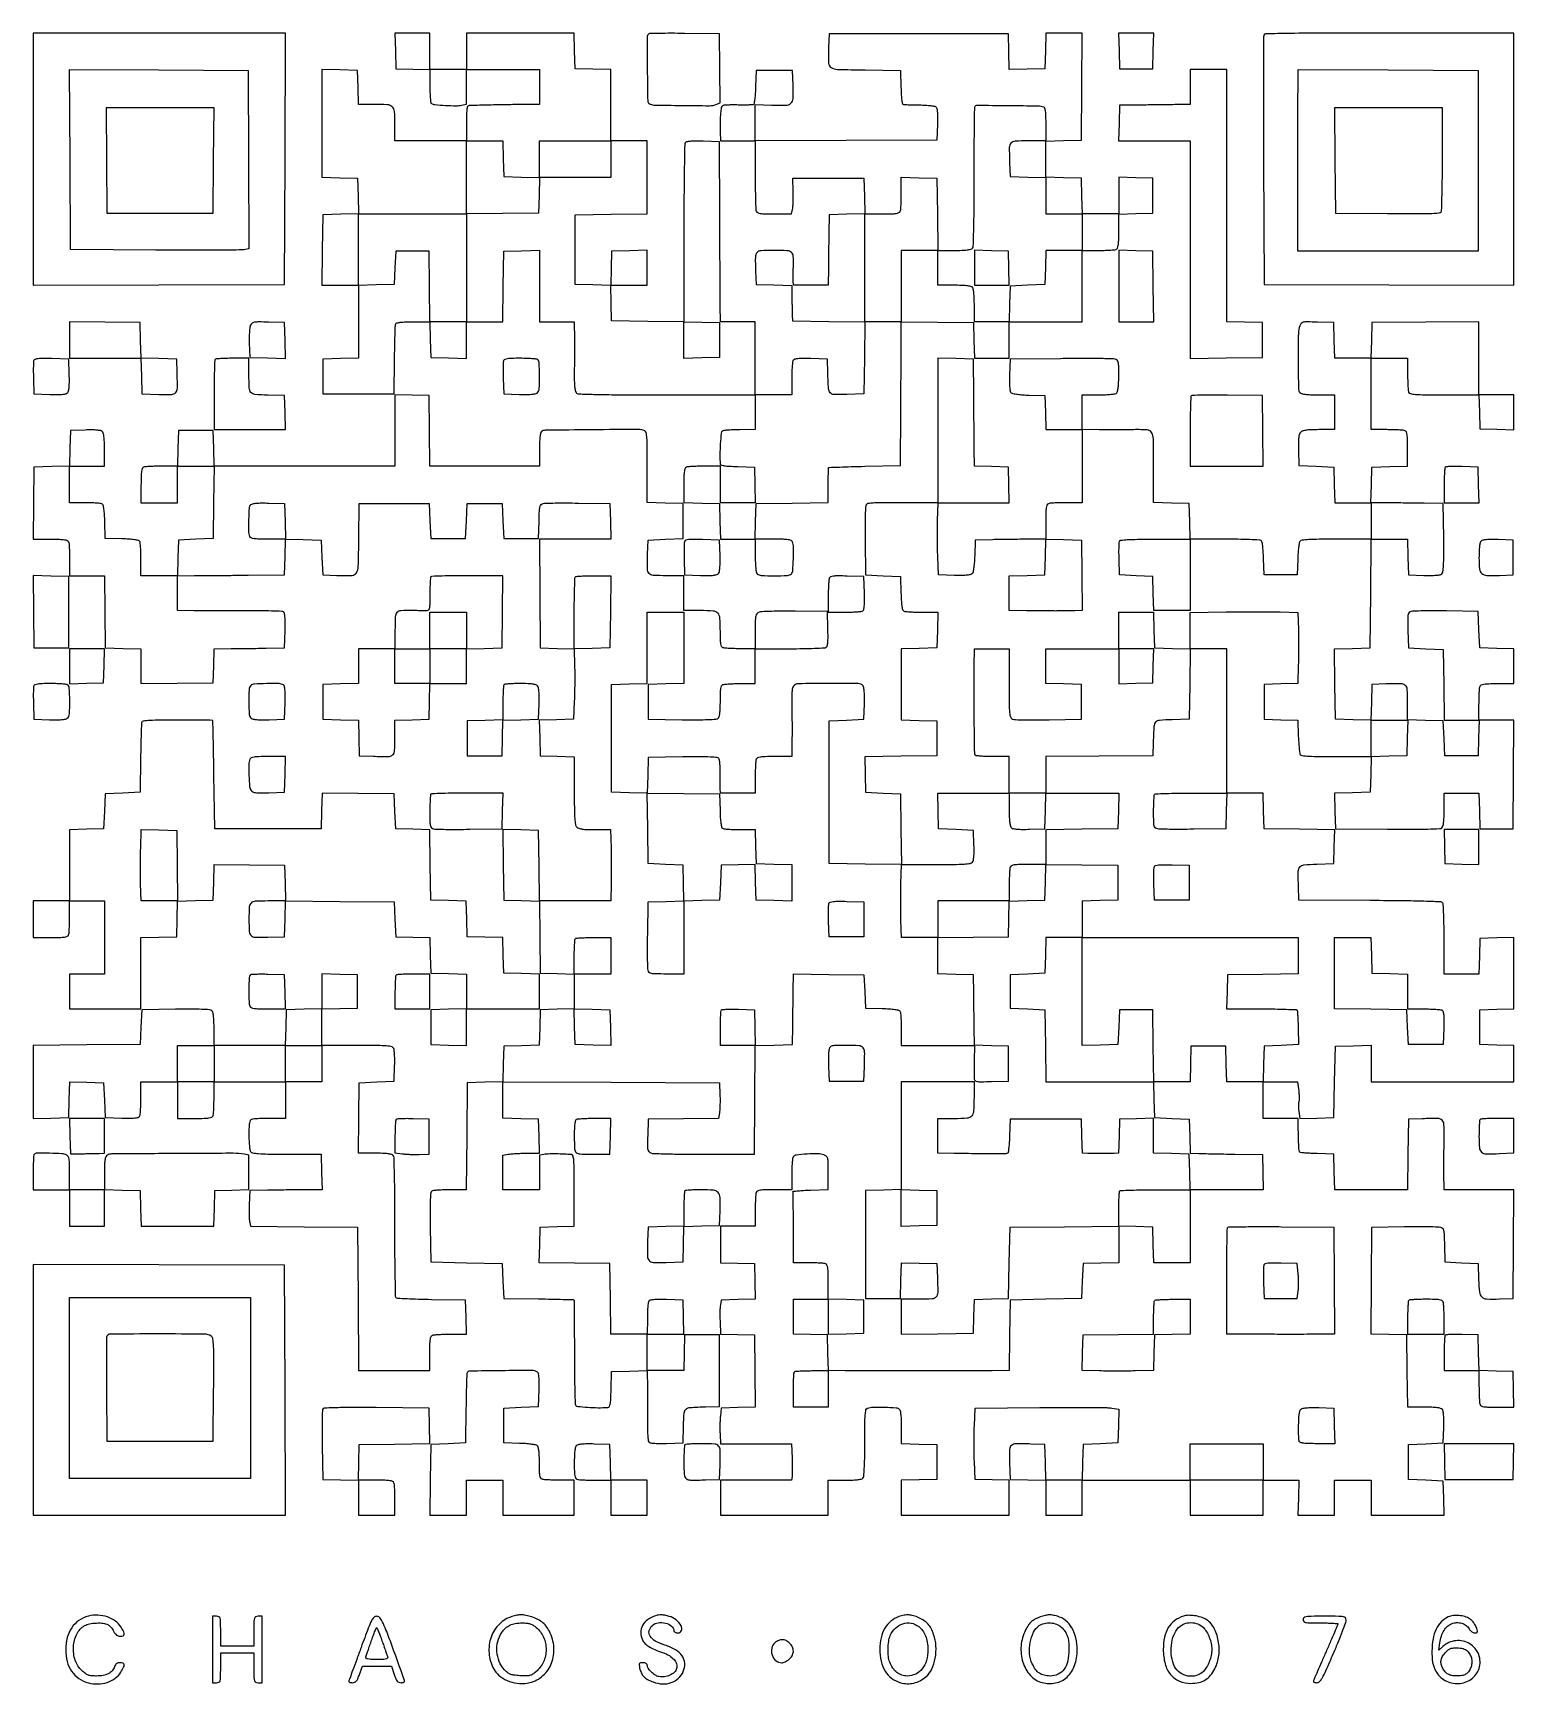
# Model space of a CAD drawing. Extents: x 179 to 1071, y 112 to 1107.
import ezdxf

# ---------------------------------------------------------------- set-up
doc = ezdxf.new("R2010")
doc.units = 0

msp = doc.modelspace()

# ---------------------------------------------------------------- linework, layer by layer
for points in [[(179, 1030.993714), (179, 954.987428), (254.75, 955.243714), (330.5, 955.5), (330.756286, 1031.25), (331.012572, 1107), (255.006286, 1107), (179, 1107)], [(833.216168, 1096.25), (833.5, 1085.5), (843.5, 1085.5), (853.5, 1085.5), (853.783832, 1096.25), (854.067663, 1107), (843.5, 1107), (832.932337, 1107)], [(223.235953, 1030.25), (223.5, 998.5), (255.5, 998.5), (287.5, 998.5), (287.764047, 1030.25), (288.028094, 1062), (255.5, 1062), (222.971906, 1062)], [(462.216168, 1031.25), (462.5, 1020.5), (473.25, 1020.216168), (484, 1019.932337), (484, 1030.966168), (484, 1042), (505.5, 1042), (527, 1042), (527, 1031), (527, 1020), (505.533832, 1020), (484.067663, 1020), (483.783832, 1009.25), (483.5, 998.5), (461.75, 998.230498), (440, 997.960995), (440, 965.480498), (440, 933), (429.019888, 933), (418.039775, 933), (417.769888, 954.25), (417.5, 975.5), (407.5, 975.5), (397.5, 975.5), (397, 965.5), (396.5, 955.5), (385.75, 955.216168), (375, 954.932337), (375, 976.466168), (375, 998), (407.5, 998), (440, 998), (440, 1020), (440, 1042), (450.966168, 1042), (461.932337, 1042)], [(746, 965.534983), (746, 955), (756.534983, 955), (767.069966, 955), (766.784983, 965.25), (766.5, 975.5), (756.25, 975.784983), (746, 976.069966)], [(833, 954.534983), (833, 933), (843.519888, 933), (854.039775, 933), (853.769888, 954.25), (853.5, 975.5), (843.25, 975.784983), (833, 976.069966)], [(592.5, 922), (592.5, 911.5), (581.75, 911.216168), (571, 910.932337), (571, 922), (571, 933.067663), (581.75, 932.783832), (592.5, 932.5)], [(179.230403, 758.284031), (179.5, 736.5), (190, 736.5), (200.5, 736.5), (200.5, 758), (200.5, 779.5), (189.730403, 779.784031), (178.960806, 780.068061)], [(440, 747), (440, 736), (429, 736), (418, 736), (418, 725.5), (418, 715), (407.5, 715), (397, 715), (397, 725.5), (397, 736), (407.5, 736), (418, 736), (418, 747), (418, 758), (429, 758), (440, 758)], [(201, 725.465017), (201, 714.930034), (211.25, 715.215017), (221.5, 715.5), (221.784983, 725.75), (222.069966, 736), (211.534983, 736), (201, 736)], [(833, 725.465017), (833, 714.930034), (843.25, 715.215017), (853.5, 715.5), (853.784983, 725.75), (854.069966, 736), (843.534983, 736), (833, 736)], [(1006.783832, 682.25), (1006.5, 671.5), (995.75, 671.216168), (985, 670.932337), (985, 681.966168), (985, 693), (996.033832, 693), (1007.067663, 693)], [(1029.215017, 616.75), (1029.5, 606.5), (1039.75, 606.215017), (1050, 605.930034), (1050, 616.465017), (1050, 627), (1039.465017, 627), (1028.930034, 627)], [(526.784178, 507.715822), (527.068357, 496.931643), (516.284178, 497.215822), (505.5, 497.5), (505.215822, 508.284178), (504.931643, 519.068357), (515.715822, 518.784178), (526.5, 518.5)], [(288, 486), (288, 475), (277, 475), (266, 475), (266, 486), (266, 497), (277, 497), (288, 497)], [(353, 486), (353, 475), (342, 475), (331, 475), (331, 486), (331, 497), (342, 497), (353, 497)], [(723.5, 399), (723.5, 388.5), (712.75, 388.216168), (702, 387.932337), (702, 399), (702, 410.067663), (712.75, 409.783832), (723.5, 409.5)], [(179, 289.506286), (179, 214), (255.006326, 214), (331.012652, 214), (330.756326, 289.25), (330.5, 364.5), (254.75, 364.756286), (179, 365.012572)], [(310, 290.5), (310, 236), (255.5, 236), (201, 236), (201, 290.5), (201, 345), (255.5, 345), (310, 345)], [(920, 246), (920, 235), (898, 235), (876, 235), (876, 246), (876, 257), (898, 257), (920, 257)], [(1029.216168, 246.25), (1029.5, 235.5), (1050, 235.5), (1070.5, 235.5), (1070.783832, 246.25), (1071.067663, 257), (1050, 257), (1028.932337, 257)]]:
    msp.add_lwpolyline(points, close=True)
for points in [[(397.216168, 1096.25), (397.5, 1085.5), (407.75, 1085.215017), (418, 1084.930034), (418, 1075.024034, 0.008948), (418.068705, 1071.18533, 0.013598), (418.278707, 1067.855671, 0.008177), (418.571186, 1065.120693, 0.227385), (418.948791, 1064.531649, 0.118055), (420.973434, 1063.863956, 0.007059), (427.431858, 1063.414944, 0.00998), (433.786764, 1063.190308, 0.057959), (437.118222, 1063.525966), (440, 1064.158911), (440, 1074.579455), (440, 1085), (462, 1085), (484, 1085), (484, 1074.5), (484, 1064), (473.25, 1063.893392, 0.001529), (462.778203, 1063.757516, 0.001637), (452.543555, 1063.559892, 0.00073), (443.324337, 1063.338211, 0.027555), (441.25, 1063.170664, 0.306634), (440.644542, 1062.628005, 0.032102), (440.283825, 1060.654618, 0.023008), (440.061649, 1057.513024, 0.006149), (440, 1052.5), (440, 1042), (418.5, 1042), (397, 1042), (397, 1051.964816, 0.017666), (396.725975, 1059.717986, 0.189568), (395.396268, 1062.503699, 0.174853), (392.472123, 1063.755722, 0.014587), (384.100725, 1064), (375.069966, 1064), (374.784983, 1074.25), (374.5, 1084.5), (363.75, 1084.783832), (353, 1085.067663), (353, 1052.567663), (353, 1020.067663), (363.75, 1019.783832), (374.5, 1019.5), (374.783485, 1008.784171), (375.06697, 998.068343), (364.283485, 997.784171), (353.5, 997.5), (353.230112, 976.25), (352.960225, 955), (363.980112, 955), (375, 955), (375, 933.033832), (375, 911.067663), (364.25, 910.783832), (353.5, 910.5), (353.5, 900), (353.5, 889.5), (375, 889.5), (396.5, 889.5), (396.741043, 910, -0.002107), (396.867981, 917.947002, -0.00321), (397.051566, 924.845312, -0.001173), (397.261568, 930.779432, -0.081989), (397.459658, 931.75, -0.24754), (398.134755, 932.342737, -0.029117), (400.170236, 932.7068, -0.022676), (403.264783, 932.934426, -0.00702), (407.934783, 933), (417.932337, 933), (418.216168, 922.25), (418.5, 911.5), (429.25, 911.216168), (440, 910.932337), (440, 921.966168), (440, 933), (450.980112, 933), (461.960225, 933), (462.230112, 954.25), (462.5, 975.5), (473.25, 975.783832), (484, 976.067663), (484, 954.533832), (484, 933), (494.5, 933), (505, 933), (505.062014, 922.25, -0.001323), (505.077094, 917.420303, -0.00083), (505.070406, 911.771122, -0.000833), (505.045326, 906.209548, -0.001522), (505.003499, 901.672969, 0.008808), (505.026353, 897.402679, 0.017756), (505.223085, 894.042149, 0.018659), (505.554631, 891.531517, 0.131783), (506.06393, 890.422969, 0.211238), (507.741719, 889.58812, 0.004822), (516.862619, 889.262196, 0.005681), (531.34425, 889.049091, 0.000838), (560.622445, 889), (614, 889), (614, 878.5), (614, 868), (604.75, 867.984687, 0.007973), (601.11529, 867.920704, 0.010919), (597.848127, 867.739564, 0.007887), (595.143791, 867.48734, 0.114724), (594.243623, 867.171729, 0.231987), (593.488544, 865.937995, 0.006502), (592.974144, 859.546135, 0.013925), (592.712166, 852.909356, 0.022782), (592.903193, 847.284983, 0.319638), (593.394267, 846.699891, 0.027463), (595.419919, 846.291631, 0.022213), (598.533309, 845.980665, 0.006834), (603.25, 845.784983), (613.5, 845.5), (613.783832, 834.75), (614.067663, 824), (603.533832, 824), (593, 824), (593, 835), (593, 846), (583.581787, 846, 0.005951), (579.859224, 845.955695, 0.007831), (576.465525, 845.821697, 0.005915), (573.638111, 845.632106, 0.07203), (572.581787, 845.393011, 0.20495), (571.767927, 844.602718, 0.063217), (571.302822, 842.919034, 0.030446), (571.059651, 839.973908, 0.005377), (571, 834.426843), (571, 824.067663), (581.75, 823.783832), (592.5, 823.5), (592.783832, 812.75), (593.067663, 802), (603.533832, 802), (614, 802), (614, 792.2, 0.008695), (614.074295, 787.928253, 0.018472), (614.311224, 784.630442, 0.019349), (614.671932, 782.200304, 0.150969), (615.2, 781.2, 0.187279), (617.56644, 780.157008, 0.011216), (625.5, 779.979027, 0.011216), (633.43356, 780.157008, 0.187279), (635.8, 781.2, 0.182186), (636.648595, 783.075108, 0.008428), (636.98781, 790.18065, 0.012209), (637.032511, 797.131964, 0.087326), (636.393011, 800.418213, 0.209334), (635.5842, 801.237252, 0.060745), (633.828262, 801.699922, 0.029101), (630.743094, 801.941388, 0.004981), (624.859179, 802), (613.932337, 802), (614.216168, 812.75), (614.5, 823.5), (636.25, 823.769502), (658, 824.039005), (658, 834.519502, -0.002233), (658.018008, 838.551904, -0.003618), (658.073437, 841.980018, -0.000673), (658.148067, 844.994707, -0.221173), (658.25, 845.199707, -0.161135), (658.48009, 845.284872, -0.000127), (664.742188, 845.502398, -0.001379), (671.738752, 845.724348, -0.000841), (680, 845.949707), (701.5, 846.5), (701.707037, 879, 0.000071), (701.78945, 892.232384, 0.000077), (701.865878, 905.116666, 0.000072), (701.928098, 916.162474, 0.000375), (701.957037, 922.269502), (702, 933.039005), (723.75, 932.769502), (745.5, 932.5), (745.783832, 921.75), (746.067663, 911), (756.533832, 911), (767, 911), (767, 922), (767, 933), (789, 933), (811, 933), (811, 954.5), (811, 976), (820.418213, 976, 0.005951), (824.140776, 976.044305, 0.007831), (827.534475, 976.178303, 0.005915), (830.361889, 976.367894, 0.07203), (831.418213, 976.606989, 0.204941), (832.232062, 977.397244, 0.063222), (832.697172, 979.080782, 0.030449), (832.940347, 982.025624, 0.005378), (833, 987.572006), (833, 997.930034), (843.25, 998.215017), (853.5, 998.5), (853.5, 1009), (853.5, 1019.5), (843.25, 1019.784983), (833, 1020.069966), (833, 1009.034983), (833, 998), (822.033832, 998), (811.067663, 998), (810.783832, 1008.75), (810.5, 1019.5), (799.75, 1019.783832), (789, 1020.067663), (789, 1031), (789, 1041.932337), (799.75, 1042.216168), (810.5, 1042.5), (810.763853, 1074.75), (811.027706, 1107), (800.047685, 1107), (789.067663, 1107), (788.783832, 1096.25), (788.5, 1085.5), (777.784171, 1085.216515), (767.068343, 1084.93303), (766.784171, 1095.716515), (766.5, 1106.5), (712.5, 1106.5), (658.5, 1106.5), (658.204946, 1098, 0.017415), (658.206112, 1088.861975, 0.254171), (659.789178, 1086.177094, 0.129025), (663.474131, 1085.10305, 0.003568), (680.264071, 1084.769847), (701.5, 1084.5), (701.784983, 1074.25, 0.006812), (701.980646, 1069.528709, 0.02228), (702.291322, 1066.419638, 0.027717), (702.69946, 1064.401751, 0.322242), (703.284983, 1063.916191, 0.010346), (704.110401, 1063.876394, 0.000569), (706.698827, 1063.808182, 0.000882), (709.779163, 1063.735956, 0.000645), (713.200384, 1063.666191, -0.011402), (716.612386, 1063.523137, -0.015721), (719.665002, 1063.228735, -0.012309), (722.153788, 1062.846983, -0.153375), (722.990032, 1062.410352, -0.161811), (723.445581, 1061.500921, -0.016884), (723.710632, 1059.096092, -0.017654), (723.840387, 1055.910038, -0.009043), (723.789648, 1051.910352), (723.5, 1042.5), (668.75, 1042.241461), (614, 1041.982922), (614, 1052.980071), (614, 1063.97722), (623.990905, 1063.550944, 0.0158), (632.440041, 1063.457639, 0.1832), (635.456699, 1064.672816, 0.198468), (636.78184, 1067.534735, 0.018994), (636.811708, 1075.383136), (636.5, 1084.5), (625.5, 1084.5), (614.5, 1084.5), (614.211195, 1074.535034, -0.008995), (614.029662, 1070.672525, -0.013587), (613.719904, 1067.319702, -0.008286), (613.343862, 1064.56908, -0.219627), (612.944272, 1063.965558, -0.12288), (612.22537, 1063.736036, -0.006608), (609.820147, 1063.612569, -0.010007), (606.927042, 1063.560319, -0.007106), (603.68248, 1063.612779, 0.008068), (600.42837, 1063.659133, 0.011112), (597.505406, 1063.588634, 0.007951), (595.084146, 1063.437746, 0.119422), (594.286537, 1063.177089, 0.21579), (593.544327, 1062.073742, 0.020242), (593.121065, 1058.748856, 0.018855), (592.890274, 1053.98777, 0.006914), (592.911139, 1047.25), (593, 1042), (603.5, 1042), (614, 1042), (614, 1021.581787, 0.002771), (614.043995, 1013.642891, 0.004125), (614.178303, 1006.696775, 0.001841), (614.363369, 1000.779435, 0.083055), (614.606989, 999.581787, 0.204355), (615.394798, 998.76863, 0.063548), (617.069033, 998.303205, 0.030632), (619.995746, 998.059796, 0.005433), (625.498581, 998), (635.783184, 998), (636.450891, 1000.660357, 0.042452), (636.697369, 1002.177525, 0.008501), (636.859644, 1004.915567, 0.00893), (636.937599, 1008.118159, 0.008227), (636.904758, 1011.410357), (636.690918, 1019.5), (658.095459, 1019.5), (679.5, 1019.5), (679.783485, 1008.784171), (680.06697, 998.068343), (669.283485, 997.784171), (658.5, 997.5), (658.347508, 986.5, 0.000324), (658.282022, 981.54442, 0.0002), (658.211168, 975.720313, 0.000201), (658.1458, 969.967406, 0.000362), (658.097508, 965.25), (658, 955), (647.5, 955), (637, 955), (636.9181, 957.75, -0.00733), (636.896396, 959.18603, -0.002185), (636.904983, 961.378505, -0.002191), (636.936179, 963.841122, -0.002367), (636.988454, 966.240655, 0.018919), (636.916475, 972.600715, 0.207795), (635.811331, 974.83744, 0.165863), (633.290802, 975.824917, 0.011166), (625.451664, 976, 0.01303), (617.501407, 975.792785, 0.199089), (615.070855, 974.633182, 0.183629), (614.071373, 972.051607, 0.01081), (614.203496, 963.496645), (614.5, 955.5), (625.25, 955.216168), (636, 954.932337), (636.086145, 947.716168, 0.001483), (636.13115, 944.696723, 0.001364), (636.195118, 941.591624, 0.001361), (636.267255, 938.822812, 0.004503), (636.336145, 937), (636.5, 933.5), (658.269448, 933.230443), (680.038896, 932.960887), (679.769448, 911.230443), (679.5, 889.5), (669.277755, 889.215323, -0.012089), (661.474513, 889.186732, -0.207027), (659.198021, 890.227472, -0.170037), (658.167898, 892.685433, -0.007628), (657.75078, 902), (657.5, 910.5), (647.582645, 910.788231, 0.006827), (642.804805, 910.861823, 0.023663), (639.717063, 910.721018, 0.033714), (637.705135, 910.395734, 0.19692), (636.847958, 909.788231, 0.115445), (636.524351, 908.860149, 0.007585), (636.266219, 906.014355, 0.010675), (636.080714, 902.578609, 0.007755), (636.015313, 898.75), (636, 889), (625, 889), (614, 889), (614, 911), (614, 933), (603.5, 933), (593, 933), (592.92705, 942.75, -0.000647), (592.88953, 948.81367, -0.000071), (592.823521, 962.707812, -0.000087), (592.750184, 979.246562, -0.00007), (592.67705, 997), (592.5, 1041.5), (582.582645, 1041.788231, 0.006827), (577.804805, 1041.861823, 0.023663), (574.717063, 1041.721018, 0.033714), (572.705135, 1041.395734, 0.19692), (571.847958, 1040.788231, 0.137994), (571.514286, 1039.674619, 0.0004), (571.266219, 1024.230501, 0.002308), (571.080091, 1006.744944, 0.001435), (571.015313, 986.230498), (571, 932.960995), (549.25, 933.230498), (527.5, 933.5), (527.216168, 944.25), (526.932337, 955), (537.966168, 955), (549, 955), (549, 965.533832), (549, 976.067663), (538.25, 975.783832), (527.5, 975.5), (527.214647, 965.216527), (526.929295, 954.933054), (516.214647, 955.216527), (505.5, 955.5), (505.5, 976.5), (505.5, 997.5), (527.25, 997.769502), (549, 998.039005), (549, 1020.019502), (549, 1042), (538, 1042), (527, 1042), (527, 1063.466168), (527, 1084.932337), (516.25, 1085.216168), (505.5, 1085.5), (505.216168, 1096.25), (504.932337, 1107), (472.466168, 1107), (440, 1107), (440, 1096), (440, 1085), (429, 1085), (418, 1085), (418, 1096), (418, 1107), (407.466168, 1107), (396.932337, 1107)], [(549.686013, 1106.35268, 0.200047), (548.846325, 1104.312908, 0.001406), (548.983363, 1085.225695, 0.001195), (549.22153, 1065.992396, 0.255994), (550.104872, 1064.435186, 0.133995), (552.860649, 1063.62131, 0.002001), (569.822311, 1063.336925, 0.002708), (586.424019, 1063.214964, 0.091567), (590.295447, 1063.922229), (592.931048, 1064.924283), (592.715524, 1085.712141), (592.5, 1106.5), (571.436013, 1106.769346, 0.003085), (563.311969, 1106.823103, 0.004901), (556.358056, 1106.758056, 0.001338), (550.324385, 1106.626314, 0.192551)], [(920.460009, 1105.75, 0.090591), (920.266358, 1104.709509, 0.000109), (920.198937, 1082.982812, 0.000984), (920.176611, 1058.652573, 0.000605), (920.241394, 1030), (920.5, 955.5), (995.75, 955.243674), (1071, 954.987348), (1071, 1030.993674), (1071, 1107), (995.968615, 1107, 0.000668), (957.448289, 1106.948566, 0.003471), (936.19131, 1106.744245, 0.001205), (921.475143, 1106.465155, 0.305157)], [(308.758677, 1030.77123), (309.017354, 977.04246), (306.758677, 976.494347, -0.057902), (304.987826, 976.276519, -0.000418), (290.035361, 976.188577, -0.001589), (272.903102, 976.156579, -0.001017), (253, 976.223117), (201.5, 976.5), (201.241383, 1030.758691), (200.982767, 1085.017383), (254.741383, 1084.758691), (308.5, 1084.5)], [(876, 1074.5), (876, 1064), (866.75, 1063.834553, -0.001038), (862.354982, 1063.765066, -0.000492), (856.692188, 1063.692868, -0.000488), (850.769795, 1063.628974, -0.000692), (845.5, 1063.584553), (833.5, 1063.5), (833.216168, 1052.75), (832.932337, 1042), (854.466168, 1042), (876, 1042), (876, 976.480498), (876, 910.960995), (897.75, 911.230498), (919.5, 911.5), (919.5, 922), (919.5, 932.5), (908.75, 932.783832), (898, 933.067663), (898, 1009.033832), (898, 1085), (887, 1085), (876, 1085)], [(1049.5, 1030), (1049.5, 975.5), (995.211905, 975.5), (940.92381, 975.5), (940.942857, 1025.75, -0.000032), (940.951538, 1045.331386, -0.000047), (940.961905, 1062.563467, -0.000022), (940.972765, 1077.239555, -0.00086), (940.980952, 1080.508612), (941, 1085.017225), (995.25, 1084.758612), (1049.5, 1084.5)], [(787.75, 1062.516386, -0.251815), (788.343804, 1061.851933, -0.029328), (788.707543, 1059.8219, -0.022716), (788.934735, 1056.725117, -0.006952), (789, 1052.031385), (789, 1042), (778.519052, 1042, 0.01319), (770.49751, 1041.788355, 0.203196), (768.066531, 1040.602972, 0.179688), (767.071849, 1037.965089, 0.009927), (767.204946, 1029), (767.5, 1020.5), (778.25, 1020.216168), (789, 1019.932337), (789, 1008.966168), (789, 998), (800, 998), (811, 998), (811, 987), (811, 976), (800.034983, 976), (789.069966, 976), (788.784983, 965.75), (788.5, 955.5), (778, 955), (767.5, 954.5), (767.216168, 943.75), (766.932337, 933), (756.466168, 933), (746, 933), (746, 942.8, 0.008695), (745.925705, 947.071747, 0.018472), (745.688776, 950.369558, 0.019349), (745.328068, 952.799696, 0.150969), (744.8, 953.8, 0.150969), (743.799696, 954.328068, 0.019349), (741.369558, 954.688776, 0.018472), (738.071747, 954.925705, 0.008695), (733.8, 955), (724, 955), (724, 965.5), (724, 976), (713, 976), (702, 976), (702, 954.5), (702, 933), (691, 933), (680, 933), (680, 965.5), (680, 998), (690.393011, 998, 0.005351), (695.960143, 998.059586, 0.030363), (698.913621, 998.30265, 0.063068), (700.601595, 998.76761, 0.205218), (701.393011, 999.581787, 0.0721), (701.632128, 1000.638889, 0.005887), (701.821697, 1003.475463, 0.007809), (701.955696, 1006.880092, 0.00593), (702, 1010.615619), (702, 1020.067663), (712.75, 1019.783832), (723.5, 1019.5), (723.769502, 997.75), (724.039005, 976), (733.897058, 976, 0.007811), (738.456918, 976.071238, 0.021685), (741.653113, 976.310135, 0.027334), (743.854865, 976.694026, 0.16415), (744.83054, 977.295813, 0.166453), (745.356792, 978.681958, 0.001975), (745.642485, 988.52656, 0.004646), (745.847489, 1001.524371, 0.001601), (745.909079, 1020.320264, -0.001173), (745.947945, 1036.379041, -0.001897), (746.064895, 1050.039676, -0.000276), (746.221364, 1062.161335, -0.135855), (746.435149, 1062.89507, -0.261728), (747.521924, 1063.496207, -0.000611), (766.391052, 1063.346307, -0.001511), (784.428837, 1063.126444, -0.083418)], [(963.235953, 1030.25), (963.5, 998.5), (994.93202, 998.235498, 0.001697), (1010.901959, 998.155315, 0.00816), (1019.995146, 998.288929, 0.006635), (1026.009704, 998.555446, 0.241447), (1027.166708, 999.235498, 0.134731), (1027.492293, 1000.296498, 0.001088), (1027.738089, 1009.161365, 0.003824), (1027.920853, 1019.372002, 0.002438), (1027.984687, 1031.25), (1028, 1062), (995.485953, 1062), (962.971906, 1062)], [(942.052565, 930.638258, 0.087881), (941.182129, 926.063195, 0.003848), (941.100615, 909.764785, 0.002325), (941.224855, 892.852342, 0.171844), (942.161282, 890.305667, 0.163285), (943.144251, 889.697092, 0.028029), (945.335987, 889.310472, 0.0219), (948.531749, 889.071095, 0.007743), (953.122445, 889), (963, 889), (963, 878.5), (963, 868), (953.571429, 868, 0.007689), (948.828325, 867.927053, 0.027682), (945.81535, 867.666972, 0.044367), (943.818911, 867.199238, 0.117179), (942.577191, 866.434334, 0.115592), (941.811097, 865.199362, 0.050734), (941.381531, 863.311151, 0.029812), (941.200118, 860.421751, 0.007421), (941.255762, 855.684334), (941.5, 846.5), (952, 846), (962.5, 845.5), (962.783832, 834.75), (963.067663, 824), (974.033832, 824), (985, 824), (985, 813), (985, 802), (964.122445, 802, 0.002819), (953.697756, 801.941217, 0.01201), (947.473391, 801.721423, 0.013418), (943.41079, 801.370556, 0.193639), (942.162563, 800.695876, 0.131421), (941.722996, 799.740901, 0.010763), (941.312947, 797.000112, 0.013854), (940.980158, 793.65896, 0.010217), (940.790118, 789.945876), (940.5, 780.5), (930.5, 780.5), (920.5, 780.5), (920.211195, 790.464966, 0.00836), (920.012968, 794.800174, 0.019108), (919.684251, 798.055937, 0.01918), (919.262532, 800.411, 0.199883), (918.711195, 801.199653, 0.131274), (917.725462, 801.510053, 0.002055), (911.770414, 801.747767, 0.005297), (904.810968, 801.923128, 0.003465), (896.783832, 801.984687), (876.067663, 802), (875.783832, 812.75), (875.5, 823.5), (864.75, 823.783832), (854, 824.067663), (854, 845.466444, 0.003722), (853.873686, 862.435675, 0.130767), (852.806281, 866.219604, 0.252733), (850.055816, 867.870916, 0.017342), (840.661065, 867.97347, -0.003064), (836.416472, 867.898595, -0.001646), (831.180125, 867.855558, -0.001639), (825.840447, 867.846762, -0.002571), (821.25, 867.877856), (811, 868), (811, 878.5), (811, 889), (820.8, 889, 0.008695), (825.071747, 889.074295, 0.018472), (828.369558, 889.311224, 0.019349), (830.799696, 889.671932, 0.150969), (831.8, 890.2, 0.148968), (832.322517, 891.180477, 0.019972), (832.685351, 893.518882, 0.019094), (832.92447, 896.666907, 0.009407), (833, 900.680948, 0.004471), (832.948356, 906.456161, 0.05183), (832.674605, 908.699074, 0.153099), (832.006171, 909.842903, 0.125351), (830.75, 910.510829, 0.056753), (829.062835, 910.724393, 0.001078), (820.201563, 910.816298, 0.002607), (809.850965, 910.847365, 0.001741), (798, 910.779881), (767.5, 910.5), (767.215609, 900.900987, 0.007277), (767.145353, 896.237553, 0.02466), (767.293786, 893.198281, 0.036405), (767.639631, 891.194197, 0.159945), (768.269733, 890.191104, 0.130478), (769.244126, 889.740409, 0.01114), (771.989786, 889.321331, 0.01414), (775.338585, 888.98226, 0.010482), (779.054124, 888.790118), (788.5, 888.5), (788.784983, 878.25), (789.069966, 868), (800.034983, 868), (811, 868), (811, 846), (811, 824), (801.581787, 824, 0.005951), (797.859224, 823.955695, 0.007831), (794.465525, 823.821697, 0.005915), (791.638111, 823.632106, 0.07203), (790.581787, 823.393011, 0.205218), (789.76761, 822.601595, 0.063068), (789.30265, 820.913621, 0.030363), (789.059586, 817.960143, 0.005351), (789, 812.393011), (789, 802), (778.25, 801.953106, 0.001159), (773.373532, 801.920534, 0.000692), (767.573437, 801.860325, 0.000693), (761.797098, 801.784366, 0.001202), (757, 801.703106), (746.5, 801.5), (746.209882, 792.054124, -0.010482), (746.01774, 788.338585, -0.01414), (745.678669, 784.989786, -0.01114), (745.259591, 782.244126, -0.130478), (744.808896, 781.269733, -0.159945), (743.805803, 780.639631, -0.036405), (741.801719, 780.293786, -0.02466), (738.762447, 780.145353, -0.007277), (734.099013, 780.215609), (724.5, 780.5), (724, 791.456091, -0.005799), (723.830698, 796.432544, -0.003446), (723.738638, 802.36454, -0.003448), (723.728406, 808.281166, -0.005941), (723.812384, 813.206091), (724.124768, 824), (745.596216, 824), (767.067663, 824), (766.783832, 834.75), (766.5, 845.5), (756.25, 845.784983), (746, 846.069966), (745.924642, 856.284983, 0.000074), (745.884225, 861.655246, 0.000021), (745.820119, 869.961839, 0.000022), (745.747031, 879.327992, 0.000023), (745.674642, 888.5), (745.5, 910.5), (734.75, 910.783832), (724, 911.067663), (724, 867.533832), (724, 824), (713.25, 823.93983, -0.000972), (708.408234, 823.92214, -0.000602), (702.720312, 823.919258, -0.000604), (697.103595, 823.929953, -0.001088), (692.5, 823.954293, 0.007849), (688.576814, 823.921985, 0.010887), (685.064194, 823.761323, 0.007625), (682.155003, 823.520094, 0.121614), (681.22917, 823.192572, 0.226593), (680.573546, 822.10642, 0.012877), (680.285443, 818.093225, 0.012005), (680.150235, 811.921799, 0.002709), (680.22917, 801.428109), (680.5, 780.5), (691, 780), (701.5, 779.5), (701.788805, 769.535034, 0.00836), (701.987032, 765.199826, 0.019108), (702.315749, 761.944063, 0.01918), (702.737468, 759.589, 0.199883), (703.288805, 758.800347, 0.117316), (704.172694, 758.495069, 0.006928), (707.018212, 758.252233, 0.010144), (710.447742, 758.077209, 0.007284), (714.283832, 758.015313), (724.067663, 758), (723.783832, 747.25), (723.5, 736.5), (712.75, 736.216168), (702, 735.932337), (702, 714.5), (702, 693.067663), (712.75, 692.783832), (723.5, 692.5), (723.5, 682), (723.5, 671.5), (701.716367, 671.230404), (679.932734, 670.960808), (680.216367, 660.230404), (680.5, 649.5), (691, 649), (701.5, 648.5), (701.769945, 627.230442), (702.039889, 605.960884), (680.269945, 606.230442), (658.5, 606.5), (658.5, 649.5), (658.5, 692.5), (669, 693), (679.5, 693.5), (679.788859, 702.850715, 0.0092), (679.839317, 706.892929, 0.018162), (679.703774, 710.100102, 0.01892), (679.422258, 712.50783, 0.135443), (678.945365, 713.565831, 0.219608), (676.009759, 714.968425, 0.003851), (657.966731, 715.070657, 0.003862), (639.92799, 714.894597, 0.218529), (636.983758, 713.48043, 0.132267), (636.452259, 712.320658, 0.021386), (636.142556, 709.834718, 0.018539), (635.990576, 706.390897, 0.007848), (636.030666, 701.765313, -0.002994), (636.116522, 697.093267, -0.001759), (636.166083, 691.504498, -0.00176), (636.176308, 685.917173, -0.003002), (636.140402, 681.25), (636, 671), (625.606989, 671, 0.005351), (620.039857, 670.940414, 0.030363), (617.086379, 670.69735, 0.063068), (615.398405, 670.23239, 0.205218), (614.606989, 669.418213, 0.07203), (614.367894, 668.361889, 0.005915), (614.178303, 665.534475, 0.007831), (614.044305, 662.140776, 0.005951), (614, 658.418213), (614, 649), (603.5, 649), (593, 649), (592.908652, 651.75, -0.006402), (592.878035, 653.25046, -0.001524), (592.866667, 655.748438, -0.001567), (592.871348, 658.618359, -0.001548), (592.894, 661.5, 0.01082), (592.864371, 664.273556, 0.013945), (592.711041, 666.817056, 0.011729), (592.475907, 668.916089, 0.108142), (592.163458, 669.77083, 0.230835), (591.095657, 670.427224, 0.012869), (587.091254, 670.714879, 0.012029), (580.928303, 670.849989, 0.002701), (570.428109, 670.77083), (549.5, 670.5), (549.215829, 659.716515), (548.931657, 648.93303), (538.215829, 649.216515), (527.5, 649.5), (527.5, 682), (527.5, 714.5), (538.25, 714.783832), (549, 715.067663), (549, 736.533832), (549, 758), (560, 758), (571, 758), (571, 736.533832), (571, 715.067663), (560.25, 714.783832), (549.5, 714.5), (549.5, 704), (549.5, 693.5), (569.902532, 693.254145, 0.003431), (579.161955, 693.206105, 0.009605), (585.649338, 693.341594, 0.007698), (590.347328, 693.602542, 0.156725), (591.652532, 694.12659, 0.156214), (592.282235, 695.113029, 0.032322), (592.683505, 697.159701, 0.023948), (592.927754, 700.164922, 0.008303), (593, 704.515456, -0.006325), (593.062015, 709.417502, -0.033385), (593.309025, 712.093468, -0.068138), (593.778789, 713.640217, -0.195813), (594.581787, 714.393011, -0.070946), (595.626193, 714.631778, -0.006338), (598.31865, 714.821697, -0.008159), (601.550804, 714.955669, -0.006277), (605.081787, 715), (614, 715), (614, 725.5), (614, 736), (634.75, 736.015313, 0.003668), (642.795385, 736.080276, 0.005579), (649.782697, 736.265966, 0.002275), (655.746261, 736.518234, 0.130371), (656.78684, 736.847098, 0.199716), (657.39767, 737.718899, 0.032047), (657.720814, 739.81657, 0.022682), (657.861053, 743.044422, 0.006397), (657.78684, 748.081786), (657.5, 758.5), (638.104009, 758.669743, 0.004381), (630.502354, 758.669657, 0.00614), (623.7141, 758.526721, 0.003816), (618.024601, 758.293518, 0.078844), (616.354009, 757.944494, 0.114452), (615.019025, 757.048263, 0.137957), (614.327175, 755.711096, 0.04705), (614.050758, 753.191211, 0.003807), (614, 746.524751), (614, 736), (605.081787, 736, -0.006277), (601.550804, 736.044331, -0.008159), (598.31865, 736.178303, -0.006338), (595.626193, 736.368222, -0.070946), (594.581787, 736.606989, -0.193009), (593.782175, 737.348531, -0.069576), (593.311079, 738.856462, -0.034327), (593.062802, 741.455154, -0.006656), (593, 746.17273, 0.014756), (592.754512, 754.488986, 0.175398), (591.501082, 757.402432, 0.188917), (588.714773, 758.727172, 0.017596), (580.964816, 759), (571, 759), (571, 769.5), (571, 780), (560.519052, 780, -0.01319), (552.49751, 780.211645, -0.203196), (550.066531, 781.397028, -0.179688), (549.071849, 784.034911, -0.009927), (549.204946, 793), (549.5, 801.5), (560, 802), (570.5, 802.5), (570.5, 813), (570.5, 823.5), (559.75, 823.783832), (549, 824.067663), (549, 845.426843, 0.002045), (548.950473, 857.538698, 0.015959), (548.724336, 863.175972, 0.030278), (548.302765, 866.337902, 0.258355), (547.415444, 867.394074, 0.09322), (543.380026, 868.130503, 0.001056), (515.783272, 867.92324, 0.000626), (487.482433, 867.615431, 0.17181), (485.254039, 866.79587, 0.168239), (484.680166, 865.848662, 0.024256), (484.308081, 863.584165, 0.020601), (484.071602, 860.357541, 0.007991), (484, 855.877555), (484, 846), (451.019888, 846), (418.039775, 846), (417.769888, 867.25), (417.5, 888.5), (407.25, 888.784983), (397, 889.069966), (397, 867.534983), (397, 846), (364.5, 845.964286, -0.000035), (351.214032, 845.950614, -0.000037), (338.16875, 845.939063, -0.000035), (326.924583, 845.930727, -0.000168), (320.5, 845.928571, -0.000249), (315.336598, 845.931148, -0.000157), (309.303688, 845.939063, -0.000158), (303.368895, 845.950582, -0.000289), (298.533832, 845.964286), (288.067663, 846), (287.783832, 856.75), (287.5, 867.5), (277, 867.5), (266.5, 867.5), (266.216168, 856.75), (265.932337, 846), (256.547956, 846, 0.005972), (252.838356, 845.955693, 0.007852), (249.455587, 845.821697, 0.005942), (246.63733, 845.632085, 0.07196), (245.581787, 845.393011, 0.205218), (244.76761, 844.601595, 0.063068), (244.30265, 842.913621, 0.030363), (244.059586, 839.960143, 0.005351), (244, 834.393011), (244, 824), (255, 824), (266, 824), (266, 835), (266, 846), (277.019502, 846), (288.039005, 846), (287.769502, 824.25), (287.5, 802.5), (277, 802), (266.5, 801.5), (266.216168, 790.75), (265.932337, 780), (254.966168, 780), (244, 780), (243.984687, 789.75, 0.007309), (243.922789, 793.573123, 0.010173), (243.747767, 796.991726, 0.006962), (243.504905, 799.827893, 0.117226), (243.199653, 800.711195, 0.199883), (242.411, 801.262532, 0.01918), (240.055937, 801.684251, 0.019108), (236.800174, 802.012968, 0.00836), (232.464966, 802.211195), (222.5, 802.5), (222.211195, 812.464966, 0.00836), (222.012968, 816.800174, 0.019108), (221.684251, 820.055937, 0.01918), (221.262532, 822.411, 0.199883), (220.711195, 823.199653, 0.115815), (219.836926, 823.50451, 0.007503), (217.138601, 823.747767, 0.010614), (213.881488, 823.922759, 0.007698), (210.25, 823.984687), (201, 824), (201, 835), (201, 846), (211.5, 846), (222, 846), (222, 855.877555, 0.007338), (221.929856, 860.656693, 0.024225), (221.685107, 863.796518, 0.035268), (221.270619, 865.876046, 0.153904), (220.598888, 866.91793, 0.131045), (219.531013, 867.410422, 0.021654), (217.261689, 867.702985, 0.019679), (214.216702, 867.841811, 0.009753), (210.348888, 867.790375), (201.5, 867.5), (201.216508, 856.783492), (200.933016, 846.066984), (190.216508, 845.783492), (179.5, 845.5), (179.230498, 823.75), (178.960995, 802), (189.373509, 802, -0.005337), (194.952209, 801.940452, -0.030315), (197.9105, 801.697448, -0.062982), (199.600948, 801.232572, -0.205372), (200.393011, 800.418213, -0.07203), (200.632106, 799.361889, -0.005915), (200.821697, 796.534475, -0.007831), (200.955695, 793.140776, -0.005951), (201, 789.418213), (201, 780), (211.480498, 780), (221.960995, 780), (222.230498, 758.25), (222.5, 736.5), (233.25, 736.216168), (244, 735.932337), (244, 725.446666), (244, 714.960995), (265.75, 715.230498), (287.5, 715.5), (287.784983, 725.75), (288.069966, 736), (298.284983, 736.072108, 0.00076), (302.988838, 736.112465, 0.000421), (308.730589, 736.17529, 0.00042), (314.546856, 736.248714, 0.000677), (319.5, 736.322108), (330.5, 736.5), (330.78684, 746.918214, 0.006407), (330.860925, 751.953951, 0.022655), (330.720625, 755.184258, 0.031971), (330.397419, 757.285412, 0.198544), (329.78684, 758.161744, 0.133441), (328.740798, 758.491011, 0.00219), (322.562384, 758.708954, 0.005517), (315.332946, 758.852451, 0.003615), (307, 758.865635, -0.000751), (298.053533, 758.828542, -0.000713), (288.951563, 758.817449, -0.000707), (280.902361, 758.830496, -0.00252), (275.75, 758.872106), (266, 759), (266, 769.5), (266, 780), (276.25, 780.059069, 0.000386), (281.634637, 780.094255, 0.000111), (289.951562, 780.156873, 0.000112), (299.325425, 780.23164, 0.00012), (308.5, 780.309069), (330.5, 780.5), (330.784171, 791.283485), (331.068343, 802.06697), (341.784171, 801.783485), (352.5, 801.5), (353, 791), (353.5, 780.5), (362, 780.204946, 0.017415), (371.138025, 780.206112, 0.254171), (373.822906, 781.789178, 0.129025), (374.89695, 785.474131, 0.003568), (375.230153, 802.264071), (375.5, 823.5), (396.5, 823.5), (417.5, 823.5), (418, 813), (418.5, 802.5), (429, 802.5), (439.5, 802.5), (440, 813), (440.5, 823.5), (451, 823.5), (461.5, 823.5), (462, 813), (462.5, 802.5), (473, 802.5), (483.5, 802.5), (483.784869, 812.7397, -0.004125), (484.012708, 819.054923, -0.045905), (484.354301, 821.550087, -0.13698), (485.045051, 822.814297, -0.140292), (486.284869, 823.523677, -0.054888), (487.84836, 823.730103, -0.002334), (493.430555, 823.824654, -0.003982), (500.05996, 823.853191, -0.002821), (507.5, 823.783977), (526.5, 823.5), (526.783832, 812.75), (527.067663, 802), (505.520167, 802), (483.972671, 802), (484.236336, 769.25), (484.5, 736.5), (494.686339, 736.21572), (504.872678, 735.931439), (505.186339, 725.600723, -0.006256), (505.270926, 720.859818, -0.003528), (505.260987, 715.107184, -0.00352), (505.169124, 709.301933, -0.00576), (505, 704.385003), (504.5, 693.5), (494.216527, 693.214647), (483.933054, 692.929295), (484.216527, 682.214647), (484.5, 671.5), (494.75, 671.215017), (505, 670.930034), (505, 650.536445, 0.002469), (505.055322, 639.332785, 0.015387), (505.288528, 633.598764, 0.027522), (505.721942, 630.189526, 0.152137), (506.571429, 628.571429, 0.116395), (507.813617, 627.803582, 0.044832), (509.799044, 627.333888, 0.027927), (512.793687, 627.073131, 0.007754), (517.509045, 627), (526.875232, 627), (527.187616, 615.75, -0.004056), (527.286888, 610.698016, -0.002552), (527.324862, 604.79375, -0.002561), (527.302819, 598.984411, -0.004692), (527.216168, 594.25), (526.932337, 584), (505.486056, 584), (484.039775, 584), (483.769888, 605.25), (483.5, 626.5), (472.730013, 626.784034), (461.960027, 627.068069), (462.230013, 605.784034), (462.5, 584.5), (473.230591, 584.216365), (483.961183, 583.93273), (484.230591, 562.216365), (484.5, 540.5), (494.75, 540.215017), (505, 539.930034), (505, 529.5), (505, 519.069966), (494.75, 518.784983), (484.5, 518.5), (484.216508, 507.783492), (483.933016, 497.066984), (473.216508, 496.783492), (462.5, 496.5), (462.216508, 485.783492), (461.933016, 475.066984), (451.216508, 474.783492), (440.5, 474.5), (440.236147, 442.25), (439.972294, 410), (430.236147, 409.984687, 0.007665), (426.414087, 409.920077, 0.010575), (422.986687, 409.73694, 0.007459), (420.146961, 409.482248, 0.115805), (419.22917, 409.162796, 0.230932), (418.572759, 408.095412, 0.012869), (418.285113, 404.091209, 0.012029), (418.150006, 397.928451, 0.002701), (418.22917, 387.428109), (418.5, 366.5), (440, 366), (461.5, 365.5), (462, 355), (462.5, 344.5), (483.414282, 344.252384, -0.001613), (491.458792, 344.131188, -0.002619), (498.29212, 343.97038, -0.000395), (504.342878, 343.791482, -0.191037), (504.693248, 343.640085, -0.195791), (504.842618, 343.285515, -0.000187), (504.947117, 334.309265, -0.001812), (505.023944, 324.256515, -0.001106), (505.045373, 312.387701, 0.002429), (505.09849, 300.456831, 0.003811), (505.272153, 290.201511, 0.00108), (505.510101, 281.29643, 0.134831), (505.835026, 280.234465, 0.229937), (507.093376, 279.456348, 0.008001), (512.983208, 278.949801, 0.015289), (519.356243, 278.699747, 0.019668), (525.216168, 278.879639, 0.241101), (526.132555, 279.432929, 0.093391), (526.682064, 280.857316, 0.03447), (527.001839, 283.674162, 0.004432), (527.216168, 289.75), (527.5, 300.5), (538.25, 300.783832), (549, 301.067663), (549.06017, 290.283832, -0.000968), (549.077859, 285.429022, -0.000601), (549.080742, 279.730251, -0.000603), (549.070049, 274.105892, -0.001089), (549.045707, 269.5, 0.007949), (549.078806, 265.575575, 0.010999), (549.241836, 262.059082, 0.007766), (549.486549, 259.14769, 0.121161), (549.818182, 258.211769, 0.193052), (550.69042, 257.605124, 0.033427), (552.714187, 257.279649, 0.023561), (555.81016, 257.138626, 0.006865), (560.582645, 257.211769), (570.5, 257.5), (570.784869, 267.7397, -0.012174), (571.190479, 275.50884, -0.196929), (572.34273, 277.803333, -0.165236), (574.85434, 278.832838, -0.008001), (584, 279.24922), (592.5, 279.5), (592.5, 301), (592.5, 322.5), (582, 322.5), (571.5, 322.5), (571.216168, 311.75), (570.932337, 301), (559.966168, 301), (549, 301), (549, 312), (549, 323), (560.034983, 323), (571.069966, 323), (570.784983, 333.25), (570.5, 343.5), (560.582645, 343.788231, 0.006827), (555.804805, 343.861823, 0.023663), (552.717063, 343.721018, 0.033714), (550.705135, 343.395734, 0.19692), (549.847958, 342.788231, 0.113964), (549.524772, 341.869999, 0.008157), (549.266219, 339.16123, 0.011132), (549.080746, 335.886984, 0.008167), (549.015313, 332.25), (549, 323), (538.019888, 323), (527.039775, 323), (526.769888, 344.25), (526.5, 365.5), (505.216371, 365.769986), (483.932742, 366.039971), (484.216371, 376.769986), (484.5, 387.5), (494.75, 387.784983), (505, 388.069966), (505, 409.534983, 0.001702), (504.95595, 422.472275, 0.018479), (504.72765, 427.685727, 0.048975), (504.249394, 430.335193, 0.308812), (503.25, 431.168965, 0.014066), (499.108108, 431.451561, 0.007845), (494.053654, 431.574426, 0.006793), (489.294433, 431.550765, 0.037698), (486.75, 431.311096), (484, 430.841089), (484, 420.420545), (484, 410), (473, 410), (462, 410), (462, 420.375), (462, 430.75), (465.125, 431.375, -0.028256), (466.830927, 431.616966, -0.006956), (469.655589, 431.816406, -0.007099), (472.902452, 431.954093, -0.007046), (476.159983, 432), (484.069966, 432), (483.784983, 442.25), (483.5, 452.5), (472.75, 452.783832), (462, 453.067663), (462, 464.041073), (462, 475.014483), (527.25, 474.757242), (592.5, 474.5), (592.748108, 467, -0.007634), (592.803444, 463.891684, -0.007426), (592.764794, 460.754244, -0.007356), (592.649308, 457.998453, -0.027246), (592.456503, 456.269767), (591.91679, 453.039533), (570.708395, 452.769767), (549.5, 452.5), (549.213656, 442.739067, 0.004035), (549.082314, 436.561383, 0.050094), (549.285832, 434.225782, 0.147748), (549.929746, 432.990136, 0.114834), (551.213656, 432.170159, 0.077712), (552.941581, 431.847546, 0.001645), (561.640886, 431.619768, 0.003769), (571.838204, 431.463241, 0.002527), (583.5, 431.431092), (613.5, 431.5), (613.763623, 464.217376), (614.027245, 496.934753), (625.263623, 497.217376), (636.5, 497.5), (636.628498, 508.5, -0.000011), (636.686514, 513.456964, -0.000007), (636.754941, 519.28553, -0.000007), (636.822713, 525.044777, -0.000012), (636.878498, 529.769888), (637, 540.039775), (658.25, 539.769888), (679.5, 539.5), (680, 529.5), (680.5, 519.5), (690.464966, 519.211195, -0.00836), (694.800174, 519.012968, -0.019108), (698.055937, 518.684251, -0.01918), (700.411, 518.262532, -0.199883), (701.199653, 517.711195, -0.117226), (701.504905, 516.827893, -0.006962), (701.747767, 513.991726, -0.010173), (701.922789, 510.573123, -0.007309), (701.984687, 506.75), (702, 497), (724.06435, 497), (746.128699, 497), (745.968492, 487.75, 0.001261), (745.914144, 484.077185, 0.001611), (745.883504, 480.692849, 0.001246), (745.874028, 477.855398, 0.013625), (745.904143, 476.715017, 0.223242), (746.410546, 475.772272, 0.124285), (747.641133, 475.264586, 0.038955), (750.197966, 475.095304, 0.004009), (756.25, 475.215017), (766.5, 475.5), (766.5, 486), (766.5, 496.5), (756.25, 496.784983), (746, 497.069966), (745.902492, 507.284983, 0.00036), (745.854202, 511.988839, 0.000199), (745.788832, 517.730589, 0.000199), (745.717979, 523.546858, 0.000321), (745.652492, 528.5), (745.5, 539.5), (734.75, 539.783832), (724, 540.067663), (724, 551.013944), (724, 561.960225), (745.25, 562.230112), (766.5, 562.5), (766.783492, 573.216508), (767.066984, 583.933016), (777.783492, 584.216508), (788.5, 584.5), (788.784029, 595.269408), (789.068057, 606.038815), (810.784029, 605.769408), (832.5, 605.5), (832.5, 595), (832.5, 584.5), (821.75, 584.216168), (811, 583.932337), (811, 572.966168), (811, 562), (800.033832, 562), (789.067663, 562), (788.783832, 551.25), (788.5, 540.5), (778, 540), (767.5, 539.5), (767.5, 529.5), (767.5, 519.5), (778, 519), (788.5, 518.5), (788.769502, 496.75), (789.039005, 475), (821.485671, 475), (853.932337, 475), (854.216168, 464.25), (854.5, 453.5), (865, 453), (875.5, 452.5), (875.784983, 442.25), (876.069966, 432), (881.284983, 431.853289, 0.002251), (884.27437, 431.782658, 0.00041), (889.814964, 431.681247, 0.000441), (896.300532, 431.573579, 0.0004), (903, 431.473635), (919.5, 431.240691), (919.783832, 420.620346), (920.067663, 410), (898.067663, 410), (876.067663, 410), (875.783832, 420.75), (875.5, 431.5), (864.75, 431.783832), (854, 432.067663), (854, 442.568815), (854, 453.069966), (843.75, 452.784983), (833.5, 452.5), (833.215017, 442.25), (832.930034, 432), (830.215017, 431.903142, -0.005381), (826.453833, 431.809476, -0.002962), (821.851671, 431.771683, -0.002906), (817.411213, 431.78733, -0.008025), (814.284983, 431.866707), (811.069966, 432), (810.784983, 442.25), (810.5, 452.5), (789, 452.5), (767.5, 452.5), (767.211195, 442.535034, -0.007974), (767.037781, 438.677328, -0.012185), (766.752625, 435.340111, -0.006765), (766.411133, 432.580917, -0.223904), (766.055662, 432.035034, -0.134275), (764.913974, 431.699193, -0.003507), (759.558294, 431.634248, -0.004028), (751.047109, 431.659297, -0.000587), (733.75, 431.869863), (724, 432), (724, 442.5), (724, 453), (733.964816, 453, 0.0177), (741.719525, 453.274608, 0.189883), (744.50496, 454.606725, 0.174589), (745.756305, 457.536065, 0.014506), (746, 465.934259), (746, 475), (724, 475), (702, 475), (702, 442.533832), (702, 410.067663), (691.25, 409.783832), (680.5, 409.5), (680.5, 377), (680.5, 344.5), (691, 344.5), (701.5, 344.5), (701.784171, 355.283485), (702.068343, 366.06697), (712.784171, 365.783485), (723.5, 365.5), (723.795054, 357, -0.009927), (723.928151, 348.034911, -0.179688), (722.933469, 345.397028, -0.203196), (720.50249, 344.211645, -0.01319), (712.480948, 344), (702, 344), (702, 333.480498), (702, 322.960995), (723.75, 323.230498), (745.5, 323.5), (745.784601, 333.715399), (746.069202, 343.930798), (756.284601, 344.215399), (766.5, 344.5), (767, 366), (767.5, 387.5), (800.25, 387.763664), (833, 388.027329), (833, 377.047496), (833, 366.067663), (822.25, 365.783832), (811.5, 365.5), (811, 355), (810.5, 344.5), (789, 344), (767.5, 343.5), (767.230112, 322.25), (766.960225, 301), (756.730112, 300.950307, -0.001141), (744.282221, 300.918237, -0.000117), (714.827365, 300.916415, -0.000146), (685.450819, 300.93001, -0.000656), (668.283832, 300.965483), (658.067663, 301), (657.783832, 311.75), (657.5, 322.5), (647.25, 322.784983), (637, 323.069966), (637, 333.534983), (637, 344), (647.5, 344), (658, 344), (658, 333.466168), (658, 322.932337), (668.75, 323.216168), (679.5, 323.5), (679.5, 333.5), (679.5, 343.5), (668.75, 343.783832), (658, 344.067663), (658, 354.426843, 0.005377), (657.940349, 359.973908, 0.030446), (657.697178, 362.919034, 0.063217), (657.232073, 364.602718, 0.20495), (656.418213, 365.393011, 0.070946), (655.373807, 365.631778, 0.006338), (652.68135, 365.821697, 0.008159), (649.449196, 365.955669, 0.006277), (645.918213, 366), (637, 366), (637, 387, 0.001113), (636.981958, 395.103968, 0.00176), (636.926563, 402.051562, 0.000393), (636.851697, 408.148204, 0.077325), (636.75, 408.75, -0.474795), (636.945705, 409.058842, -0.00532), (639.73125, 409.363063, -0.011337), (643.145136, 409.621204, -0.006601), (647.25, 409.783832), (658, 410.067663), (658, 420.058583, 0.003895), (657.949418, 426.55166, 0.054245), (657.660283, 428.872118, 0.15464), (656.910921, 430.124524, 0.090604), (655.402241, 431.037168, 0.089758), (651.762346, 431.715644, 0.018421), (645.202153, 431.50834, 0.012933), (638.609669, 430.884866, 0.224944), (636.833314, 429.764536, 0.114529), (636.515762, 428.859726, 0.007956), (636.261917, 426.15427, 0.010974), (636.079668, 422.885292, 0.008023), (636.015313, 419.25), (636, 410), (625.606989, 410, 0.005351), (620.039857, 409.940414, 0.030363), (617.086379, 409.69735, 0.063068), (615.398405, 409.23239, 0.205218), (614.606989, 408.418213, 0.07203), (614.367894, 407.361889, 0.005915), (614.178303, 404.534475, 0.007831), (614.044305, 401.140776, 0.005951), (614, 397.418213), (614, 388), (603.5, 388), (593, 388), (593, 377.034983), (593, 366.069966), (603.25, 365.784983), (613.5, 365.5), (613.783473, 354.785353), (614.066946, 344.070705), (603.791339, 343.785353), (593.515732, 343.5), (593.007866, 340.64126, 0.031897), (592.831638, 339.075052, 0.007663), (592.74548, 336.461117, 0.007839), (592.739627, 333.451725, 0.007699), (592.827811, 330.425384), (593.155621, 323.068248), (603.327811, 322.784124), (613.5, 322.5), (613.769404, 300.785197), (614.038809, 279.070395), (603.769404, 278.785197), (593.5, 278.5), (593, 273.5, 0.013845), (592.832182, 271.172593, 0.007325), (592.746404, 268.279687, 0.007284), (592.745142, 265.31545, 0.011179), (592.838821, 262.75), (593.177642, 257), (614.517852, 257), (635.858062, 257), (636.179031, 248.25, -0.004186), (636.278509, 244.734944, -0.004948), (636.311847, 241.409375, -0.004344), (636.287833, 238.603653, -0.030968), (636.180449, 237.25), (635.860898, 235), (614.430449, 235), (593, 235), (593, 224.5), (593, 214), (625.5, 214), (658, 214), (658, 224.5), (658, 235), (667.8, 235, 0.008695), (672.071747, 235.074295, 0.018472), (675.369558, 235.311224, 0.019349), (677.799696, 235.671932, 0.150969), (678.8, 236.2, 0.17439), (679.389768, 237.45245, 0.009688), (679.720287, 241.827164, 0.01072), (679.937595, 248.106122, 0.003289), (680, 257.593011, -0.002197), (680.050113, 268.997733, -0.01678), (680.277098, 274.354935, -0.03233), (680.70203, 277.358607, -0.255133), (681.581787, 278.393011, -0.087326), (684.868036, 279.032511, -0.012209), (691.81935, 278.98781, -0.008428), (698.924892, 278.648595, -0.182186), (700.8, 277.8, -0.150842), (701.32772, 276.800954, -0.01939), (701.688563, 274.376818, -0.018512), (701.925628, 271.088767, -0.008739), (702, 266.833832), (702, 257.067663), (712.75, 256.783832), (723.5, 256.5), (723.5, 246), (723.5, 235.5), (712.75, 235.216168), (702, 234.932337), (702, 224.466168), (702, 214), (734.5, 214), (767, 214), (767, 224.465017), (767, 234.930034), (756.75, 235.215017), (746.5, 235.5), (746, 246.25, -0.007319), (745.844124, 251.143845, -0.004301), (745.79375, 257, -0.004301), (745.844124, 262.856155, -0.007319), (746, 267.75), (746.5, 278.5), (785.5, 278.793658, -0.00153), (800.753032, 278.861826, -0.00218), (814.302248, 278.821847, -0.001205), (825.751832, 278.710561, -0.032341), (828.78425, 278.477249), (833.0685, 277.867182), (832.78425, 267.683591), (832.5, 257.5), (822, 257), (811.5, 256.5), (811.216168, 245.75), (810.932337, 235), (800, 235), (789.067663, 235), (788.783832, 245.75), (788.5, 256.5), (780, 256.795054, 0.009619), (770.971409, 256.934656, 0.179386), (768.349379, 255.951391, 0.210395), (767.214168, 253.5543, 0.013848), (767.215323, 245.722245), (767.5, 235.5), (778.25, 235.216168), (789, 234.932337), (789, 224.466168), (789, 214), (800, 214), (811, 214), (811, 224.5), (811, 235), (820.75, 235.042318, -0.000334), (835.33909, 235.095897, -0.00058), (847.452926, 235.118253, -0.000694), (857.521508, 235.111179, -0.001262), (865.75, 235.073195), (876, 235), (876, 224.5), (876, 214), (898, 214), (920, 214), (920, 224.5), (920, 235), (930.75, 235.00211), (941.5, 235.00422), (941.185662, 224.50211), (940.871323, 214), (951.935662, 214), (963, 214), (963, 224.5), (963, 235), (974, 235), (985, 235), (985, 224.5), (985, 214), (1007.034983, 214), (1029.069966, 214), (1028.784983, 224.25), (1028.5, 234.5), (1018, 235), (1007.5, 235.5), (1007.5, 246), (1007.5, 256.5), (1018, 257), (1028.5, 257.5), (1028.788859, 266.850715, 0.009044), (1028.84141, 270.957683, 0.018924), (1028.703614, 274.150171, 0.020746), (1028.412685, 276.513859, 0.132968), (1027.916414, 277.600715, 0.153989), (1026.876338, 278.271037, 0.035166), (1024.797737, 278.685064, 0.024215), (1021.662077, 278.929788, 0.007367), (1016.897058, 279), (1007.039005, 279), (1006.769502, 300.75), (1006.5, 322.5), (995.736192, 322.783972), (984.972383, 323.067944), (985.236192, 355.283972), (985.5, 387.5), (1005, 387.783711, -0.002744), (1012.631689, 387.852853, -0.003889), (1019.42257, 387.824279, -0.002238), (1025.145293, 387.730055, -0.055026), (1026.715131, 387.523411, -0.140303), (1027.954953, 386.814181, -0.136997), (1028.645706, 385.550081, -0.045906), (1028.987293, 383.055001, -0.004124), (1029.215131, 376.7397), (1029.5, 366.5), (1039.5, 366), (1049.5, 365.5), (1049.78602, 355.765906, 0.018563), (1050.288309, 348.223421, 0.181953), (1051.69017, 345.419268, 0.179528), (1054.602547, 344.215405, 0.01798), (1062.259538, 344.209712), (1070.5, 344.5), (1070.763664, 377.25), (1071.027329, 410), (1050.013664, 410), (1029, 410), (1028.914061, 420.25, -0.00191), (1028.892623, 424.947798, -0.001083), (1028.900725, 430.635728, -0.001082), (1028.933707, 436.367535, -0.001783), (1028.98934, 441.212054, 0.012933), (1028.900453, 449.430724, 0.204244), (1027.735056, 451.908602, 0.182712), (1025.080826, 452.928295, 0.010014), (1016, 452.795054), (1007.5, 452.5), (1007.230112, 431.25), (1006.960225, 410), (985.013944, 410), (963.067663, 410), (962.783832, 420.75), (962.5, 431.5), (952.560598, 431.772735, -0.005103), (948.710893, 431.917699, -0.007801), (945.376729, 432.129521, -0.003444), (942.555841, 432.372536, -0.174895), (942.062331, 432.604335, -0.174373), (941.694292, 433.38585, -0.008212), (941.462677, 436.333159, -0.008696), (941.264525, 440.772269, -0.002012), (941.091064, 448.25), (941, 453), (930.5, 453), (920, 453), (920, 464), (920, 475), (930.362319, 475), (940.724637, 475), (941.379088, 469.431642, -0.012077), (941.584461, 467.225883, -0.015849), (941.659267, 465.204464, -0.013356), (941.623536, 463.536388, -0.127038), (941.413873, 462.860643, 0.123329), (941.209823, 462.219574, 0.017957), (941.172842, 460.841448, 0.019408), (941.252611, 459.177141, 0.015538), (941.463512, 457.394751), (942.132818, 452.9315), (952.316409, 453.21575), (962.5, 453.5), (963, 475), (963.5, 496.5), (974.25, 496.783832), (985, 497.067663), (985, 486.033832), (985, 475), (1028, 475), (1071, 475), (1071, 485.965017), (1071, 496.930034), (1060.75, 497.215017), (1050.5, 497.5), (1050.5, 508), (1050.5, 518.5), (1060.75, 518.784983), (1071, 519.069966), (1071, 540.569966), (1071, 562.069966), (1060.75, 561.784983), (1050.5, 561.5), (1050.216168, 550.75), (1049.932337, 540), (1039.466168, 540), (1029, 540), (1028.984687, 560.75, 0.003536), (1028.921873, 568.792054, 0.005397), (1028.742699, 575.768677, 0.002132), (1028.499623, 581.732951, 0.130951), (1028.182399, 582.739112, 0.244093), (1027.013405, 583.417992, 0.003257), (1018.401526, 583.769545, 0.005775), (1005.888918, 584.054068, 0.001278), (984.447712, 584.239112), (941.5, 584.5), (941.234794, 593, -0.009562), (941.12709, 601.924927, -0.173783), (942.091798, 604.558068, -0.201105), (944.462376, 605.787903, -0.013461), (952.2603, 606.215131), (962.5, 606.5), (962.784762, 616.730011), (963.069525, 626.960022), (941.784762, 627.230011), (920.5, 627.5), (920.216168, 638.25), (919.932337, 649), (908.966168, 649), (898, 649), (898, 692.5), (898, 736), (887, 736), (876, 736), (876, 746.945873), (876, 757.891745), (897.75, 758.195873, -0.001862), (906.860755, 758.289328, -0.001702), (916.249639, 758.318703, -0.001701), (924.635598, 758.287869, -0.005553), (930.184942, 758.186947), (940.869884, 757.873894), (941.184942, 747.686947, -0.005157), (941.281955, 742.97927, -0.002808), (941.308982, 737.197728, -0.002798), (941.27055, 731.318506, -0.004437), (941.164784, 726.284042), (940.829568, 715.068085), (930.664784, 714.784042), (920.5, 714.5), (920.5, 704), (920.5, 693.5), (930.635047, 693.216286), (940.770094, 692.932572), (941.165045, 683.216286, 0.006939), (941.37307, 679.403346, 0.009567), (941.672816, 675.986972, 0.006634), (942.014306, 673.152843, 0.106433), (942.339015, 672.25, 0.232009), (943.370343, 671.606953, 0.011045), (947.547925, 671.274184, 0.011502), (953.814711, 671.05855, 0.002848), (964.092849, 671), (985.067663, 671), (984.783832, 660.25), (984.5, 649.5), (973.716515, 649.215829), (962.93303, 648.931657), (963.216515, 638.215829), (963.5, 627.5), (994.918359, 627.267281, 0.002091), (1009.346223, 627.220759, 0.006419), (1019.11775, 627.355572, 0.003837), (1026.268382, 627.600986, 0.164136), (1027.668359, 628.139726, 0.160753), (1028.29423, 629.139575, 0.029973), (1028.688325, 631.298099, 0.022543), (1028.929164, 634.478484, 0.007626), (1029, 639.122445), (1029, 649), (1039.466168, 649), (1049.932337, 649), (1050.216168, 638.25), (1050.5, 627.5), (1060.5, 627.5), (1070.5, 627.5), (1070.763664, 660.25), (1071.027329, 693), (1060.513664, 693), (1050, 693), (1050, 702.418213, -0.005951), (1050.044305, 706.140776, -0.007831), (1050.178303, 709.534475, -0.005915), (1050.367894, 712.361889, -0.07203), (1050.606989, 713.418213, -0.201158), (1051.381554, 714.227587, -0.0653), (1053.006334, 714.694689, -0.031643), (1055.836306, 714.939403, -0.005748), (1061.106989, 715), (1071, 715), (1071, 725.465017), (1071, 735.930034), (1060.75, 736.215017), (1050.5, 736.5), (1050, 747.5), (1049.5, 758.5), (1030.5, 758.743304, 0.002687), (1023.055092, 758.798632, 0.003774), (1016.410456, 758.762159, 0.00225), (1010.818407, 758.664082, 0.050589), (1009.216447, 758.465831, 0.133939), (1007.927754, 757.777605, 0.160853), (1007.277927, 756.573883, 0.047379), (1007.078989, 754.133952, 0.003276), (1007.216447, 747.222527), (1007.5, 736.5), (1018, 736), (1028.5, 735.5), (1028.769888, 714.25), (1029.039775, 693), (1039.553719, 693), (1050.067663, 693), (1049.783832, 682.25), (1049.5, 671.5), (1039.5, 671.5), (1029.5, 671.5), (1029, 682), (1028.5, 692.5), (1017.75, 692.783832), (1007, 693.067663), (1007, 703.51478, 0.013276), (1006.787704, 711.508732, 0.203493), (1005.601512, 713.935737, 0.179322), (1002.962804, 714.928401, 0.009911), (994, 714.795054), (985.5, 714.5), (985.215829, 703.716515), (984.931657, 692.93303), (974.215829, 693.216515), (963.5, 693.5), (963.230211, 714.715968), (962.960423, 735.931935), (973.730211, 736.215968), (984.5, 736.5), (984.763664, 769.25), (985.027329, 802), (995.979833, 802), (1006.932337, 802), (1007.216168, 791.25), (1007.5, 780.5), (1016.850715, 780.211141, 0.00912), (1020.925954, 780.159618, 0.018549), (1024.125691, 780.296298, 0.019837), (1026.510708, 780.582558, 0.134197), (1027.583448, 781.069255, 0.190072), (1028.310448, 782.392432, 0.018514), (1028.64388, 786.098731, 0.013401), (1028.798447, 792.065934, 0.002593), (1028.732733, 802.858114), (1028.5, 823.5), (1017, 823.655136, 0.000307), (1011.849361, 823.721451, 0.000196), (1005.857249, 823.792567, 0.000197), (999.980518, 823.857698, 0.000366), (995.216168, 823.905136), (984.932337, 824), (985.216168, 834.75), (985.5, 845.5), (996.25, 845.783832), (1007, 846.067663), (1007, 856.426843, 0.005377), (1006.940349, 861.973908, 0.030446), (1006.697178, 864.919034, 0.063217), (1006.232073, 866.602718, 0.20495), (1005.418213, 867.393011, 0.07203), (1004.361889, 867.632106, 0.005915), (1001.534475, 867.821697, 0.007831), (998.140776, 867.955695, 0.005951), (994.418213, 868), (985, 868), (985, 889.5), (985, 911), (996, 911), (1007, 911), (1007, 901.581787, 0.005951), (1007.044305, 897.859224, 0.007831), (1007.178303, 894.465525, 0.005915), (1007.367894, 891.638111, 0.07203), (1007.606989, 890.581787, 0.257153), (1008.653288, 889.69873, 0.031018), (1011.750502, 889.276234, 0.016281), (1017.270268, 889.049802, 0.00211), (1029.072006, 889), (1049.930034, 889), (1050.215017, 878.75), (1050.5, 868.5), (1060.75, 868.215017), (1071, 867.930034), (1071, 878.465017), (1071, 889), (1060.5, 889), (1050, 889), (1050, 911.013853), (1050, 933.027706), (1017.75, 932.763853), (985.5, 932.5), (985.216168, 921.75), (984.932337, 911), (974, 911), (963.067663, 911), (962.783832, 921.75), (962.5, 932.5), (952.739067, 932.786344, 0.00393), (946.447246, 932.921432, 0.053043), (944.158022, 932.709351, 0.154438), (942.927492, 932.029389, 0.099376)], [(201, 922.019888), (201, 911), (222.466168, 911), (243.932337, 911), (244.216168, 900.25), (244.5, 889.5), (254.722245, 889.215323, 0.013848), (262.5543, 889.214168, 0.210395), (264.951391, 890.349379, 0.179386), (265.934656, 892.971409, 0.009619), (265.795054, 902), (265.5, 910.5), (254.783492, 910.783492), (244.066984, 911.066984), (243.783492, 921.783492), (243.5, 932.5), (222.25, 932.769888), (201, 933.039775)], [(310.01538, 931.028739, 0.089721), (309.593321, 929.72211, 0.014763), (309.31694, 927.072896, 0.015383), (309.175108, 923.826587, 0.011481), (309.211167, 920.243181), (309.5, 911.5), (320.284178, 911.215822), (331.068357, 910.931643), (330.784178, 921.715822), (330.5, 932.5), (320.804214, 932.785558, 0.004805), (314.993862, 932.900817, 0.042938), (312.44983, 932.708127, 0.109092), (311.012545, 932.136149, 0.121424)], [(179.442274, 909.710164, 0.081166), (179.248144, 908.773814, 0.005233), (179.158783, 905.980936, 0.007531), (179.137174, 902.634259, 0.005535), (179.210159, 898.924983), (179.5, 889.5), (189.099013, 889.215609, 0.006919), (193.934286, 889.139302, 0.027023), (196.918097, 889.294874, 0.044369), (198.833212, 889.67274, 0.149751), (199.887872, 890.364894, 0.1305), (200.403112, 891.478955, 0.02258), (200.703385, 893.802758, 0.019663), (200.843411, 896.980927, 0.008898), (200.788859, 901.149285), (200.5, 910.5), (190.232115, 910.785181, 0.005823), (185.049899, 910.868732, 0.025951), (182.012272, 910.724596, 0.043922), (180.172333, 910.376284, 0.236652)], [(288.666667, 910.333333, 0.189545), (288.396201, 909.712325, 0.001277), (288.195833, 903.742708, 0.004756), (288.048097, 896.867578, 0.002993), (288, 888.833333), (288, 868), (309.534983, 868), (331.069966, 868), (330.784983, 878.25), (330.5, 888.5), (320.357794, 888.783793, -0.014077), (312.641261, 889.217345, -0.199184), (310.234082, 890.462909, -0.166903), (309.196349, 893.143851, -0.00925), (309.013655, 902.25), (309, 911), (299.166667, 911, 0.006327), (295.350087, 910.951706, 0.009526), (292.026042, 910.804167, 0.004912), (289.241448, 910.599886, 0.177413)], [(462.428774, 909.674983, 0.081654), (462.239658, 908.758353, 0.005045), (462.154817, 905.970602, 0.007376), (462.136178, 902.631743, 0.005394), (462.210159, 898.924983), (462.5, 889.5), (471.850715, 889.211141, 0.009044), (475.957683, 889.15859, 0.018924), (479.150171, 889.296386, 0.020746), (481.513859, 889.587315, 0.132968), (482.600715, 890.083586, 0.207735), (483.930207, 892.71109, 0.016944), (484.12652, 900.593716, 0.015142), (483.815746, 908.50405, 0.291576), (482.418213, 910.393011, 0.071017), (481.373035, 910.631799, 0.006311), (478.672131, 910.821697, 0.008138), (475.429836, 910.955671, 0.006256), (471.886828, 911, 0.00776), (467.608242, 910.933591, 0.027044), (464.856159, 910.698783, 0.040259), (463.104992, 910.30781, 0.229995)], [(876.686013, 888.35268, 0.189247), (876.407819, 887.714928, 0.001347), (876.201516, 881.748391, 0.004887), (876.049498, 874.868911, 0.00308), (876, 866.833333), (876, 846), (898.019888, 846), (920.039775, 846), (919.769888, 867.25), (919.5, 888.5), (898.436013, 888.769346, 0.003085), (890.311969, 888.823103, 0.004901), (883.358056, 888.758056, 0.001338), (877.324385, 888.626314, 0.192551)], [(1029.700461, 845.367127, 0.177417), (1029.420396, 844.763196, 0.00491), (1029.20576, 841.83701, 0.009524), (1029.050742, 838.343969, 0.006326), (1029, 834.333333), (1029, 824), (1039.533832, 824), (1050.067663, 824), (1049.783832, 834.75), (1049.5, 845.5), (1039.950461, 845.783794, 0.007041), (1036.240283, 845.841782, 0.010544), (1033.000338, 845.778463, 0.005798), (1030.297812, 845.637197, 0.182377)], [(330.783832, 812.75), (331.067663, 802), (320.640821, 802, -0.005326), (315.053621, 802.059521, -0.03028), (312.091792, 802.302479, -0.062919), (310.399526, 802.767294, -0.205485), (309.606989, 803.581787, -0.087289), (308.958739, 806.911679, -0.012666), (309.008637, 813.84559, -0.008837), (309.364128, 820.921051, -0.18133), (310.233397, 822.833397, -0.148826), (311.271169, 823.386818, -0.026578), (313.471245, 823.699745, -0.021344), (316.607967, 823.842445, -0.008138), (320.983397, 823.783397), (330.5, 823.5)], [(571.442274, 800.710164, 0.081166), (571.248144, 799.773814, 0.005233), (571.158783, 796.980936, 0.007531), (571.137174, 793.634259, 0.005535), (571.210159, 789.924983), (571.5, 780.5), (581.099013, 780.215609, 0.006919), (585.934286, 780.139302, 0.027023), (588.918097, 780.294874, 0.044369), (590.833212, 780.67274, 0.149751), (591.887872, 781.364894, 0.1305), (592.403112, 782.478955, 0.02258), (592.703385, 784.802758, 0.019663), (592.843411, 787.980927, 0.008898), (592.788859, 792.149285), (592.5, 801.5), (582.232115, 801.785181, 0.005823), (577.049899, 801.868732, 0.025951), (574.012272, 801.724596, 0.043922), (572.172333, 801.376284, 0.236652)], [(810.769888, 780.25), (811.039775, 759), (806.519888, 758.868421, -0.003149), (804.30041, 758.817795, -0.001272), (801.271467, 758.775493, -0.001258), (798.011032, 758.746459, -0.001597), (795, 758.736842, -0.001327), (791.583817, 758.745911, -0.000552), (786.971875, 758.775493, -0.000546), (782.032483, 758.81803, -0.000707), (777.5, 758.868421), (767, 759), (767, 769.466168), (767, 779.932337), (777.75, 780.216168), (788.5, 780.5), (788.784171, 791.283485), (789.068343, 802.06697), (799.784171, 801.783485), (810.5, 801.5)], [(876, 780.5), (876, 759), (865.034983, 759), (854.069966, 759), (853.784983, 769.25), (853.5, 779.5), (843.5, 780), (833.5, 780.5), (833.210159, 789.924983, -0.005394), (833.136178, 793.631743, -0.007376), (833.154817, 796.970602, -0.005045), (833.239658, 799.758353, -0.081654), (833.428774, 800.674983, -0.277936), (834.334853, 801.381396, -0.014645), (838.147003, 801.728206, -0.012799), (844.187445, 801.944787, -0.002561), (854.968615, 802), (876, 802)], [(1051.234424, 800.834424, 0.143797), (1050.694722, 799.845948, 0.022828), (1050.320419, 797.645337, 0.020679), (1050.076786, 794.661816, 0.010032), (1050, 790.835184, 0.022917), (1050.312007, 784.031425, 0.193624), (1051.684721, 781.356705, 0.171727), (1054.620688, 780.204487, 0.017266), (1062.259538, 780.209712), (1070.5, 780.5), (1070.5, 791), (1070.5, 801.5), (1061.484424, 801.784424, 0.008771), (1057.360229, 801.84215, 0.022222), (1054.366666, 801.698401, 0.027716), (1052.2536, 801.383717, 0.146572)], [(418.666667, 779.333333, 0.177413), (418.400114, 778.758552, 0.004912), (418.195833, 775.973958, 0.009526), (418.048294, 772.649913, 0.006327), (418, 768.833333, -0.00459), (417.948067, 763.176312, -0.03913), (417.703579, 760.652749, -0.115576), (417.173567, 759.416189, -0.226878), (416.25, 758.924124, -0.011235), (415.200775, 758.902233, -0.001572), (413.031004, 758.912543, -0.001796), (410.462142, 758.942055, -0.001525), (407.749161, 758.991246, 0.015482), (400.566127, 758.920981, 0.203232), (398.212161, 757.807756, 0.173068), (397.177175, 755.255888, 0.010642), (397, 746.932612), (397, 736), (386, 736), (375, 736), (375, 725.533832), (375, 715.067663), (364.25, 714.783832), (353.5, 714.5), (353.5, 704), (353.5, 693.5), (364.216508, 693.216508), (374.933016, 692.933016), (375.216508, 682.216508), (375.5, 671.5), (384, 671.204946, 0.009911), (392.962726, 671.07159, 0.179309), (395.601462, 672.064186, 0.203503), (396.787682, 674.491055, 0.013279), (397, 682.484069), (397, 692.930034), (407.25, 693.215017), (417.5, 693.5), (417.783832, 704.25), (418.067663, 715), (429.033832, 715), (440, 715), (440, 725.466168), (440, 735.932337), (450.75, 736.216168), (461.5, 736.5), (461.769502, 758.25), (462.039005, 780), (440.686169, 780, 0.002921), (432.452728, 779.951908, 0.004646), (425.409895, 779.804167, 0.001219), (419.288718, 779.603897, 0.189794)], [(526.769502, 758.25), (526.5, 736.5), (515.75, 736.216168), (505, 735.932337), (505, 757.299502, -0.002919), (505.048092, 765.538437, -0.004643), (505.195833, 772.585895, -0.001218), (505.3961, 778.711254, -0.189801), (505.666667, 779.333333, -0.178606), (506.245648, 779.600209, -0.004501), (509.178645, 779.804167, -0.009096), (512.670413, 779.951724, -0.006011), (516.686169, 780), (527.039005, 780)], [(658.619905, 778.451872, 0.071617), (658.375852, 777.377748, 0.006076), (658.182097, 774.544363, 0.007957), (658.045258, 771.143198, 0.006075), (658, 767.418213), (658, 758), (667.75, 758.015313, 0.007755), (671.578609, 758.080714, 0.010675), (675.014355, 758.266219, 0.007585), (677.860149, 758.524351, 0.115445), (678.788231, 758.847958, 0.19692), (679.395734, 759.705135, 0.033714), (679.721018, 761.717063, 0.023663), (679.861823, 764.804805, 0.006827), (679.788231, 769.582645), (679.5, 779.5), (669.369905, 779.783659, 0.005077), (663.789027, 779.883234, 0.032748), (660.976461, 779.720524, 0.074653), (659.405548, 779.281886, 0.198307)], [(854.216168, 747.25), (854.5, 736.5), (865.269789, 736.215968), (876.039577, 735.931935), (875.769789, 714.715968), (875.5, 693.5), (865.2603, 693.215131, 0.012174), (857.49116, 692.809521, 0.196929), (855.196667, 691.65727, 0.165236), (854.167162, 689.14566, 0.008001), (853.75078, 680), (853.5, 671.5), (821.25, 671.236147), (789, 670.972294), (789, 659.986147), (789, 649), (811.033832, 649), (833.067663, 649), (832.783832, 638.25), (832.5, 627.5), (810.75, 627.230498), (789, 626.960995), (789, 616.480498), (789, 606), (778.606989, 606, 0.005351), (773.039857, 605.940414, 0.030363), (770.086379, 605.69735, 0.063068), (768.398405, 605.23239, 0.205218), (767.606989, 604.418213, 0.07203), (767.367894, 603.361889, 0.005915), (767.178303, 600.534475, 0.007831), (767.044305, 597.140776, 0.005951), (767, 593.418213), (767, 584), (745.5, 584), (724, 584), (724, 573), (724, 562), (713.033832, 562), (702.067663, 562), (701.783832, 572.25, -0.004731), (701.69694, 577.018077, -0.002493), (701.674597, 582.940625, -0.00248), (701.712043, 589.005434, -0.003822), (701.81054, 594.25), (702.121081, 606), (722.938096, 606, 0.002622), (733.778178, 606.056838, 0.013294), (739.816292, 606.280791, 0.018124), (743.580563, 606.65811, 0.187638), (744.91793, 607.401112, 0.131045), (745.410422, 608.468987, 0.021654), (745.702985, 610.738311, 0.019679), (745.841811, 613.783298, 0.009753), (745.790375, 617.651112), (745.5, 626.5), (735, 627), (724.5, 627.5), (724.216168, 638.25), (723.932337, 649), (745.466168, 649), (767, 649), (767, 660), (767, 671), (757.059017, 671, -0.008338), (753.20954, 671.064199, -0.012754), (749.877161, 671.260564, -0.007257), (747.127341, 671.533353, -0.229883), (746.569822, 671.887025, -0.135749), (746.197315, 673.164517, -0.000434), (745.97842, 689.990831, -0.002626), (745.856601, 707.67579, -0.00246), (745.915929, 725.75), (746, 736), (756.5, 736), (767, 736), (767, 715.019052, 0.001374), (767.038314, 701.078683, 0.024658), (767.283397, 696.611116, 0.098036), (767.934554, 694.502787, 0.211808), (769.25, 693.485341, 0.054895), (770.840683, 693.275402, 0.002293), (776.567187, 693.178292, 0.003942), (783.365834, 693.14779, 0.002788), (791, 693.216289), (810.5, 693.5), (810.5, 704), (810.5, 714.5), (799.75, 714.783832), (789, 715.067663), (789, 725.533832), (789, 736), (811, 736), (833, 736), (833, 747), (833, 758), (843.466168, 758), (853.932337, 758)], [(179.428774, 713.674983, 0.081654), (179.239658, 712.758353, 0.005045), (179.154817, 709.970602, 0.007376), (179.136178, 706.631743, 0.005394), (179.210159, 702.924983), (179.5, 693.5), (188.850715, 693.211141, 0.009044), (192.957683, 693.15859, 0.018924), (196.150171, 693.296386, 0.020746), (198.513859, 693.587315, 0.132968), (199.600715, 694.083586, 0.207735), (200.930207, 696.71109, 0.016944), (201.12652, 704.593716, 0.015142), (200.815746, 712.50405, 0.291576), (199.418213, 714.393011, 0.071017), (198.373035, 714.631799, 0.006311), (195.672131, 714.821697, 0.008138), (192.429836, 714.955671, 0.006256), (188.886828, 715, 0.00776), (184.608242, 714.933591, 0.027044), (181.856159, 714.698783, 0.040259), (180.104992, 714.30781, 0.229995)], [(310.2, 713.8, 0.186516), (309.092457, 711.297106, 0.01448), (308.951839, 703.838575, 0.013873), (309.234832, 696.365601, 0.20596), (310.399285, 694.083586, 0.132968), (311.486141, 693.587315, 0.020746), (313.849829, 693.296386, 0.018924), (317.042317, 693.15859, 0.009044), (321.149285, 693.211141), (330.5, 693.5), (330.788231, 703.417355, 0.006827), (330.861823, 708.195195, 0.023663), (330.721018, 711.282937, 0.033714), (330.395734, 713.294865, 0.19692), (329.788231, 714.152042, 0.135963), (327.14717, 714.954873, 0.010702), (319.734599, 714.980317, 0.009077), (312.237199, 714.709362, 0.184843)], [(462.666667, 714.333333, 0.178489), (462.399823, 713.754766, 0.004541), (462.195833, 710.837021, 0.009138), (462.048278, 707.362473, 0.006042), (462, 703.367165), (462, 693.067663), (451.25, 692.783832), (440.5, 692.5), (440.5, 682), (440.5, 671.5), (451, 671.5), (461.5, 671.5), (461.783492, 682.216508), (462.066984, 692.933016), (472.783492, 693.216508), (483.5, 693.5), (483.788859, 702.850715, 0.009044), (483.84141, 706.957683, 0.018924), (483.703614, 710.150171, 0.020746), (483.412685, 712.513859, 0.132968), (482.916414, 713.600715, 0.15069), (481.902086, 714.26374, 0.036445), (479.917147, 714.680501, 0.025371), (476.954939, 714.928023, 0.008159), (472.544222, 715, 0.006752), (468.966282, 714.951682, 0.010096), (465.843199, 714.804167, 0.005479), (463.235872, 714.599466, 0.175801)], [(244.474955, 691.75, 0.079337), (244.282691, 690.78105, 0.001128), (244.073173, 684.845312, 0.003098), (243.888033, 677.947003, 0.002033), (243.75634, 670), (243.5, 649.5), (233, 649), (222.5, 648.5), (222, 638), (221.5, 627.5), (211.25, 627.215017), (201, 626.930034), (201, 605.465017), (201, 584), (190, 584), (179, 584), (179, 573), (179, 562), (189.393011, 562, 0.005351), (194.960143, 562.059586, 0.030363), (197.913621, 562.30265, 0.063068), (199.601595, 562.76761, 0.205218), (200.393011, 563.581787, 0.07203), (200.632106, 564.638111, 0.005915), (200.821697, 567.465525, 0.007831), (200.955695, 570.859224, 0.005951), (201, 574.581787), (201, 584), (211.5, 584), (222, 584), (222, 562), (222, 540), (211.5, 540), (201, 540), (201, 529.5), (201, 519), (222.5, 519), (244, 519), (244, 540.466168), (244, 561.932337), (254.75, 562.216168), (265.5, 562.5), (265.783492, 573.216508), (266.066984, 583.933016), (276.783492, 584.216508), (287.5, 584.5), (287.784032, 595.269789), (288.068065, 606.039577), (309.284032, 605.769789), (330.5, 605.5), (330.783832, 594.75), (331.067663, 584), (320.650463, 584, 0.011662), (312.778173, 583.816363, 0.179701), (310.324435, 582.772417, 0.191928), (309.229013, 580.406997, 0.013613), (309.027309, 573, 0.013095), (309.223003, 565.529011, 0.191937), (310.303643, 563.182876, 0.186808), (312.714763, 562.190258, 0.012296), (320.375418, 562.216402), (330.5, 562.5), (330.78397, 573.263621), (331.06794, 584.027242), (363.78397, 583.763621), (396.5, 583.5), (397, 573), (397.5, 562.5), (407.716519, 562.215387), (417.933039, 561.930773), (418.216519, 551.215387), (418.5, 540.5), (429.25, 540.216168), (440, 539.932337), (440, 529.5), (440, 519.067663), (429.25, 518.783832), (418.5, 518.5), (418.5, 508), (418.5, 497.5), (429.25, 497.216168), (440, 496.932337), (440, 507.966168), (440, 519), (462, 519), (484, 519), (484, 529.466168), (484, 539.932337), (473.25, 540.216168), (462.5, 540.5), (462.216508, 551.216508), (461.933016, 561.933016), (451.216508, 562.216508), (440.5, 562.5), (440.216508, 573.216508), (439.933016, 583.933016), (429.216508, 584.216508), (418.5, 584.5), (418.230213, 605.715235), (417.960427, 626.930471), (407.730213, 627.215235), (397.5, 627.5), (397, 638), (396.5, 648.5), (374.784029, 648.769408), (353.068057, 649.038815), (352.784029, 638.269408), (352.5, 627.5), (320.5, 627.5), (288.5, 627.5), (287.965202, 660, 0.000608), (287.744669, 672.479198, 0.001003), (287.524285, 683.026562, 0.000063), (287.305806, 692.514268, 0.17361), (287.215202, 692.75, 0.215125), (286.99537, 692.852493, 0.000178), (280.885246, 692.926563, 0.001828), (274.047803, 692.982012, 0.001113), (265.968615, 693, 0.002735), (255.567861, 692.943104, 0.011788), (249.38598, 692.729646, 0.011172), (245.314945, 692.401485, 0.285876)], [(309.606989, 669.418213, 0.086919), (308.969523, 666.156492, 0.013681), (309.020439, 659.591402, 0.011155), (309.400372, 652.982413, 0.138791), (310.266285, 650.650511, 0.12965), (311.363061, 649.760752, 0.072737), (313.024103, 649.285839, 0.035003), (315.774446, 649.111546, 0.005986), (321.016285, 649.209381), (330.5, 649.5), (330.783832, 660.25), (331.067663, 671), (320.640821, 671, 0.005326), (315.053621, 670.940479, 0.03028), (312.091792, 670.697521, 0.062919), (310.399526, 670.232706, 0.205485)], [(418.666667, 648.333333, 0.177367), (418.400127, 647.758713, 0.004928), (418.195833, 644.979555, 0.009542), (418.048294, 641.661661, 0.006339), (418, 637.852385, 0.004092), (418.050292, 631.707166, 0.049378), (418.321395, 629.36104, 0.15067), (418.990052, 628.173487, 0.130227), (420.25, 627.485341, 0.054895), (421.840683, 627.275402, 0.002293), (427.567187, 627.178292, 0.003942), (434.365834, 627.14779, 0.002788), (442, 627.216289), (461.5, 627.5), (461.783832, 638.25), (462.067663, 649), (440.700498, 649, 0.002919), (432.461563, 648.951908, 0.004643), (425.414105, 648.804167, 0.001218), (419.288746, 648.6039, 0.189801)], [(592.788805, 638.535034, 0.00836), (592.987032, 634.199826, 0.019108), (593.315749, 630.944063, 0.01918), (593.737468, 628.589, 0.199883), (594.288805, 627.800347, 0.115711), (595.162416, 627.495518, 0.007543), (597.851123, 627.252233, 0.010646), (601.096937, 627.077243, 0.007727), (604.715017, 627.015313), (613.930034, 627), (614.215017, 616.75), (614.5, 606.5), (625.25, 606.216168), (636, 605.932337), (636, 594.932337), (636, 583.932337), (625.25, 584.216168), (614.5, 584.5), (614.215817, 595.284606), (613.931635, 606.069211), (603.715817, 605.784606), (593.5, 605.5), (593, 595), (592.5, 584.5), (581.75, 584.216168), (571, 583.932337), (571, 561.966168), (571, 540), (560.519052, 540, -0.003689), (553.909746, 540.04877, -0.046635), (551.43623, 540.316854, -0.147729), (550.195751, 540.985695, -0.136351), (549.485341, 542.25, -0.054895), (549.275402, 543.840683, -0.002293), (549.178292, 549.567187, -0.003942), (549.14779, 556.365834, -0.002788), (549.216289, 564), (549.5, 583.5), (560.283485, 583.784171), (571.06697, 584.068343), (570.783485, 594.784171), (570.5, 605.5), (560, 606), (549.5, 606.5), (549.230055, 627.769558), (548.960111, 649.039116), (570.730055, 648.769558), (592.5, 648.5)], [(767, 639.122445, 0.007345), (767.070162, 634.346734, 0.024181), (767.314808, 631.205854, 0.035127), (767.728754, 629.124417, 0.154085), (768.399285, 628.083586, 0.132968), (769.486141, 627.587315, 0.020746), (771.849829, 627.296386, 0.018924), (775.042317, 627.15859, 0.009044), (779.149285, 627.211141), (788.5, 627.5), (788.783832, 638.25), (789.067663, 649), (778.033832, 649), (767, 649)], [(897.783832, 638.25), (897.5, 627.5), (878, 627.216289, -0.002788), (870.365834, 627.14779, -0.003942), (863.567187, 627.178292, -0.002293), (857.840683, 627.275402, -0.054895), (856.25, 627.485341, -0.130227), (854.990052, 628.173487, -0.15067), (854.321395, 629.36104, -0.049378), (854.050292, 631.707166, -0.004092), (854, 637.852385, -0.006339), (854.048294, 641.661661, -0.009542), (854.195833, 644.979555, -0.004928), (854.400127, 647.758713, -0.177367), (854.666667, 648.333333, -0.189801), (855.288746, 648.6039, -0.001218), (861.414105, 648.804167, -0.004643), (868.461563, 648.951908, -0.002919), (876.700498, 649), (898.067663, 649)], [(265.769888, 605.25), (266.039775, 584), (255.053719, 584), (244.067663, 584), (243.783832, 594.25, -0.0047), (243.697217, 598.986655, -0.00256), (243.675316, 604.8035, -0.00255), (243.71349, 610.718417, -0.004045), (243.812989, 615.783193), (244.125978, 627.066386), (254.812989, 626.783193), (265.5, 626.5)], [(875.5, 595), (875.5, 584.5), (865, 584.5), (854.5, 584.5), (854.210159, 593.924983, -0.005535), (854.137174, 597.634259, -0.007531), (854.158783, 600.980936, -0.005233), (854.248144, 603.773814, -0.081166), (854.442274, 604.710164, -0.236652), (855.172333, 605.376284, -0.043922), (857.012272, 605.724596, -0.025951), (860.049899, 605.868732, -0.005823), (865.232115, 605.785181), (875.5, 605.5)], [(679.5, 573), (679.5, 562.5), (669, 562.5), (658.5, 562.5), (658.210159, 571.924983, -0.005535), (658.137174, 575.634259, -0.007531), (658.158783, 578.980936, -0.005233), (658.248144, 581.773814, -0.081166), (658.442274, 582.710164, -0.236652), (659.172333, 583.376284, -0.043922), (661.012272, 583.724596, -0.025951), (664.049899, 583.868732, -0.005823), (669.232115, 583.785181), (679.5, 583.5)], [(527, 551), (527, 540), (516, 540), (505, 540), (505, 550.333333, -0.006022), (505.048276, 554.341612, -0.009111), (505.195833, 557.827083, -0.004516), (505.399803, 560.754503, -0.178563), (505.666667, 561.333333, -0.178563), (506.245497, 561.600197, -0.004516), (509.172917, 561.804167, -0.009111), (512.658388, 561.951724, -0.006022), (516.666667, 562), (527, 562)], [(941, 551.019888), (941, 540.039775), (919.75, 539.769888), (898.5, 539.5), (898.215017, 529.25), (897.930034, 519), (918.906, 519, -0.003584), (926.98316, 518.942101, -0.005764), (933.866106, 518.764041, -0.00156), (939.822795, 518.522599, -0.248321), (940.37841, 518.196736, -0.11937), (940.583283, 517.570041, -0.003328), (940.788831, 514.707577, -0.006646), (940.964435, 511.316418, -0.004495), (941.078451, 507.446736), (941.282047, 497.5), (930.891024, 497), (920.5, 496.5), (920.216168, 485.75), (919.932337, 475), (909, 475), (898.067663, 475), (897.783832, 485.75), (897.5, 496.5), (887, 496.5), (876.5, 496.5), (876.216168, 485.75), (875.932337, 475), (864.985671, 475), (854.039005, 475), (853.769502, 496.75), (853.5, 518.5), (843.5, 518.5), (833.5, 518.5), (833, 508), (832.5, 497.5), (821.75, 497.216168), (811, 496.932337), (811, 529.466168), (811, 562), (876, 562), (941, 562)], [(985.216168, 551.25), (985.5, 540.5), (996.25, 540.216168), (1007, 539.932337), (1007, 529.466168), (1007, 519), (1016.75, 518.984687, -0.007755), (1020.578609, 518.919286, -0.010675), (1024.014355, 518.733781, -0.007585), (1026.860149, 518.475649, -0.115445), (1027.788231, 518.152042, -0.19692), (1028.395734, 517.294865, -0.033714), (1028.721018, 515.282937, -0.023663), (1028.861823, 512.195195, -0.006827), (1028.788231, 507.417355), (1028.5, 497.5), (1018, 497.5), (1007.5, 497.5), (1007, 508), (1006.5, 518.5), (984.75, 518.769502), (963, 519.039005), (963, 540.519502), (963, 562), (973.966168, 562), (984.932337, 562)], [(353, 529.567663), (353, 519.067663), (342.25, 518.783832), (331.5, 518.5), (331.216168, 507.75), (330.932337, 497), (309.466168, 497), (288, 497), (288, 506.877555, 0.007431), (287.929625, 511.612619, 0.023668), (287.686183, 514.765909, 0.033485), (287.27857, 516.870358, 0.156203), (286.62212, 517.89865, 0.155745), (285.27761, 518.441468, 0.008655), (280.705807, 518.70418, 0.010005), (274.276081, 518.833319, 0.003345), (264.87212, 518.771094), (244.5, 518.5), (244, 508), (243.5, 497.5), (211.25, 497.236147), (179, 496.972294), (179, 474.952315), (179, 452.932337), (189.75, 453.216168), (200.5, 453.5), (200.784183, 464.284606), (201.068365, 475.069211), (211.284183, 474.784606), (221.5, 474.5), (222, 464), (222.5, 453.5), (232.417355, 453.211769, 0.006827), (237.195195, 453.138177, 0.023663), (240.282937, 453.278982, 0.033714), (242.294865, 453.604266, 0.19692), (243.152042, 454.211769, 0.115445), (243.475649, 455.139851, 0.007585), (243.733781, 457.985645, 0.010675), (243.919286, 461.421391, 0.007755), (243.984687, 465.25), (244, 475), (255, 475), (266, 475), (266, 464), (266, 453), (276.393011, 453, 0.005351), (281.960143, 453.059586, 0.030363), (284.913621, 453.30265, 0.063068), (286.601595, 453.76761, 0.205218), (287.393011, 454.581787, 0.07203), (287.632106, 455.638111, 0.005915), (287.821697, 458.465525, 0.007831), (287.955695, 461.859224, 0.005951), (288, 465.581787), (288, 475), (309.5, 475), (331, 475), (331, 464), (331, 453), (321.581787, 453, 0.005951), (317.859224, 452.955695, 0.007831), (314.465525, 452.821697, 0.005915), (311.638111, 452.632106, 0.07203), (310.581787, 452.393011, 0.190061), (309.785864, 451.663266, 0.071459), (309.315682, 450.197627, 0.035402), (309.070745, 447.679954, 0.006995), (309.015313, 443.143011, 0.010026), (309.089934, 439.724252, 0.013065), (309.302617, 436.601572, 0.010699), (309.601717, 434.024175, 0.107124), (309.971868, 433.011278, 0.213937), (311.196866, 432.199067, 0.023054), (314.656671, 431.78939, 0.014653), (320.462635, 431.542734, 0.002402), (331.706555, 431.448861), (352.5, 431.375166), (352.783832, 420.687583), (353.067663, 410), (342.283832, 409.954554, 0.001151), (337.359856, 409.922472, 0.000665), (331.436501, 409.86237, 0.000664), (325.492624, 409.786258, 0.001115), (320.5, 409.704554), (309.5, 409.5), (309.204946, 401, 0.006838), (309.133073, 397.581708, 0.00802), (309.161251, 394.340001, 0.007182), (309.268155, 391.606902, 0.048085), (309.470526, 390.263833), (310.031161, 388.027665), (342.26558, 387.763833), (374.5, 387.5), (374.760623, 344.25), (375.021245, 301), (396.510623, 301), (418, 301), (418, 311.393011, -0.005351), (418.059586, 316.960143, -0.030363), (418.30265, 319.913621, -0.063068), (418.76761, 321.601595, -0.205218), (419.581787, 322.393011, -0.072102), (420.638915, 322.632129, -0.005887), (423.475801, 322.821697, -0.007809), (426.880803, 322.955696, -0.005929), (430.616771, 323), (440.069966, 323), (439.784983, 333.25), (439.5, 343.5), (419.028589, 343.771411, -0.003677), (411.122827, 343.934384, -0.00577), (404.330907, 344.202843, -0.001892), (398.488208, 344.523511, -0.183723), (397.741014, 344.858986, -0.193539), (397.408073, 345.639823, -0.000498), (397.169985, 357.723886, -0.002959), (396.994951, 371.411533, -0.001827), (396.94319, 387.508288, 0.001546), (396.892202, 406.725488, 0.004846), (396.69285, 419.638229, 0.002269), (396.408367, 429.224605, 0.166133), (395.858321, 430.670713, 0.161077), (394.859238, 431.295227, 0.029758), (392.694684, 431.688557, 0.022453), (389.507445, 431.929188, 0.007614), (384.857668, 432), (374.960225, 432), (375.230112, 453.25), (375.5, 474.5), (386, 475), (396.5, 475.5), (396.788859, 484.850715, 0.009044), (396.84141, 488.957683, 0.018924), (396.703614, 492.150171, 0.020746), (396.412685, 494.513859, 0.132968), (395.916414, 495.600715, 0.187865), (394.579487, 496.342704, 0.017968), (390.800518, 496.719338, 0.013237), (384.74328, 496.94316, 0.002616), (373.877555, 497), (353, 497), (353, 507.966168), (353, 518.932337), (363.75, 519.216168), (374.5, 519.5), (374.5, 529.5), (374.5, 539.5), (363.75, 539.783832), (353, 540.067663)], [(309.699448, 539.366114, 0.193402), (309.114208, 537.994573, 0.004076), (309.015901, 530.475546, 0.006902), (309.080023, 523.256213, 0.086143), (309.606989, 520.581787, 0.205495), (310.399564, 519.767284, 0.062914), (312.091976, 519.302474, 0.030277), (315.054089, 519.059519, 0.005326), (320.641972, 519), (331.069966, 519), (330.784983, 529.25), (330.5, 539.5), (320.449448, 539.782781, 0.006672), (316.547259, 539.840477, 0.010046), (313.145783, 539.777033, 0.005301), (310.300668, 539.636532, 0.183378)], [(397.666667, 539.333333, 0.177413), (397.400114, 538.758552, 0.004912), (397.195833, 535.973958, 0.009526), (397.048294, 532.649913, 0.006327), (397, 528.833333), (397, 519), (407.5, 519), (418, 519), (418, 529.5), (418, 540), (408.166667, 540, 0.006327), (404.350087, 539.951706, 0.009526), (401.026042, 539.804167, 0.004912), (398.241448, 539.599886, 0.177413)], [(613.783832, 507.75), (614.067663, 497), (603.533832, 497), (593, 497), (593, 507.333333, -0.006326), (593.050742, 511.343969, -0.009524), (593.20576, 514.83701, -0.00491), (593.420396, 517.763196, -0.177417), (593.700461, 518.367127, -0.182377), (594.297812, 518.637197, -0.005798), (597.000338, 518.778463, -0.010544), (600.240283, 518.841782, -0.007041), (603.950461, 518.783794), (613.5, 518.5)], [(658.473998, 494.75, 0.047969), (658.270341, 493.400533, 0.007225), (658.16227, 490.664062, 0.008052), (658.13333, 487.419301, 0.006878), (658.204946, 484), (658.5, 475.5), (669, 475.5), (679.5, 475.5), (679.795054, 484, 0.009691), (679.93182, 492.927911, 0.173957), (678.968271, 495.579659, 0.207748), (676.598551, 496.777826, 0.014616), (669, 497, 0.004007), (662.754973, 496.949949, 0.048678), (660.377276, 496.679378, 0.14929), (659.173534, 496.010824, 0.13119)], [(201.216168, 442.348654), (201.5, 431.697308), (208.5, 431.736407, 0.001183), (211.418349, 431.759615, 0.001111), (214.398438, 431.796993, 0.001105), (217.041311, 431.841857, 0.003835), (218.75, 431.887753), (222, 432), (222, 442.5), (222, 453), (211.466168, 453), (200.932337, 453)], [(397.700461, 452.367127, 0.175911), (397.420808, 451.768672, 0.00544), (397.20576, 449.017239, 0.010058), (397.050765, 445.722285, 0.006723), (397, 441.946877), (397, 432.227088), (401.25, 431.678733, 0.016067), (403.301178, 431.480832, 0.00715), (406.014062, 431.345746, 0.007069), (408.891945, 431.284394, 0.009493), (411.5, 431.31519), (417.5, 431.5), (417.5, 442), (417.5, 452.5), (407.950461, 452.783794, 0.007041), (404.240283, 452.841782, 0.010544), (401.000338, 452.778463, 0.005798), (398.297812, 452.637197, 0.182377)], [(506.25, 452.337719, 0.241855), (505.659895, 451.654876, 0.029348), (505.294755, 449.641385, 0.022927), (505.066194, 446.59434, 0.007256), (505, 442.033298, 0.011708), (505.174896, 434.565162, 0.208483), (506.21492, 432.454918, 0.170686), (508.557057, 431.56343, 0.007342), (517.5, 431.465944), (526.5, 431.5), (526.783832, 442.25), (527.067663, 453), (517.283832, 452.921053, 0.004686), (513.444921, 452.854094, 0.006502), (510.006813, 452.717133, 0.004202), (507.13115, 452.540856, 0.078637)], [(1050.666667, 452.333333, 0.17604), (1050.400473, 451.763307, 0.005394), (1050.195833, 449.131169, 0.010012), (1050.048314, 445.979912, 0.006689), (1050, 442.368517, 0.017724), (1050.255816, 435.154068, 0.199394), (1051.513227, 432.644681, 0.178397), (1054.25107, 431.615471, 0.013692), (1062.25, 431.782559), (1071, 432.205232), (1071, 442.602616), (1071, 453), (1061.166667, 453, 0.006327), (1057.350087, 452.951706, 0.009526), (1054.026042, 452.804167, 0.004912), (1051.241448, 452.599886, 0.177413)], [(179.666667, 431.333333, 0.178563), (179.399803, 430.754503, 0.004516), (179.195833, 427.827083, 0.009111), (179.048276, 424.341612, 0.006022), (179, 420.333333), (179, 410), (190, 410), (201, 410), (201, 399), (201, 388), (211.5, 388), (222, 388), (222, 399.033832), (222, 410.067663), (232.75, 409.783832), (243.5, 409.5), (243.783832, 398.75), (244.067663, 388), (266, 388), (287.932337, 388), (288.216168, 398.75), (288.5, 409.5), (298.75, 409.784983), (309, 410.069966), (309, 420.455528), (309, 430.841089), (306.25, 431.354869, 0.046831), (299.513989, 431.970267, 0.000866), (263.818919, 431.819681, 0.000366), (226.529704, 431.570506, 0.121337), (223.75, 430.863965, 0.156905), (222.836139, 429.919862, 0.074801), (222.317345, 428.292043, 0.034272), (222.061068, 425.473827, 0.005542), (222, 419.964816), (222, 410), (211.5, 410), (201, 410), (201, 419.964816, 0.005149), (200.940782, 425.714599, 0.038385), (200.675502, 428.431565, 0.091172), (200.101327, 429.97615, 0.136247), (199.065741, 430.964816, 0.109979), (196.403535, 431.708258, 0.008563), (188.974182, 431.976716, 0.006027), (181.335835, 432.029731, 0.197584)], [(571.666667, 409.333333, 0.178489), (571.399823, 408.754766, 0.004541), (571.195833, 405.837021, 0.009138), (571.048278, 402.362473, 0.006042), (571, 398.367165), (571, 388.067663), (560.25, 387.783832), (549.5, 387.5), (549.204946, 379, 0.009619), (549.065344, 369.971409, 0.179386), (550.048609, 367.349379, 0.210395), (552.4457, 366.214168, 0.013848), (560.277755, 366.215323), (570.5, 366.5), (570.783492, 377.216508), (571.066984, 387.933016), (581.783492, 388.216508), (592.5, 388.5), (592.788833, 397.243181, 0.01597), (592.797608, 405.327865, 0.173655), (591.623445, 408.313137, 0.194582), (588.884026, 409.697171, 0.020868), (581.631483, 410, 0.006689), (578.020088, 409.951686, 0.010012), (574.868831, 409.804167, 0.005394), (572.236693, 409.599527, 0.17604)], [(876, 388), (876, 366), (865.033832, 366), (854.067663, 366), (853.783832, 376.75), (853.5, 387.5), (843.25, 387.784983), (833, 388.069966), (833, 398.368316, -0.006042), (833.048278, 402.363183, -0.009139), (833.195833, 405.83736, -0.004542), (833.399824, 408.754775, -0.178487), (833.666667, 409.333333, -0.189545), (834.287675, 409.603799, -0.001277), (840.257292, 409.804167, -0.004756), (847.132422, 409.951903, -0.002993), (855.166667, 410), (876, 410)], [(962.763853, 355.25), (963.027706, 323), (952.763853, 322.926805, -0.00126), (944.527276, 322.888824, -0.000694), (934.455126, 322.881746, -0.00058), (922.339842, 322.904102, -0.000334), (907.75, 322.957682), (898, 323), (898, 354.833333, -0.002001), (898.049029, 367.086392, -0.003231), (898.199888, 377.515513, -0.000593), (898.402981, 386.698691, -0.192864), (898.680468, 387.347135, -0.194926), (899.328722, 387.621499, -0.000608), (908.434599, 387.750224, -0.003285), (918.778546, 387.815907, -0.002034), (930.930468, 387.763802), (962.5, 387.5)], [(920.44275, 364.711405, 0.081149), (920.248444, 363.774362, 0.00524), (920.158923, 360.981301, 0.007536), (920.137209, 357.634347, 0.00554), (920.210159, 353.924983), (920.5, 344.5), (930.5, 344.5), (940.5, 344.5), (941.08534, 348.886315, 0.022863), (941.269448, 350.99849, 0.010307), (941.326793, 353.780045, 0.01018), (941.266834, 356.724741, 0.013684), (941.08534, 359.386315), (940.5, 365.5), (930.732592, 365.786422, 0.006215), (925.820487, 365.869374, 0.027145), (922.9185, 365.724677, 0.046335), (921.158442, 365.373938, 0.232847)], [(876, 333.533832), (876, 323.067663), (865.25, 322.783832), (854.5, 322.5), (854.217057, 311.837601), (853.934114, 301.175203), (842.896523, 300.837601, -0.004776), (837.911622, 300.732779, -0.002919), (832.027905, 300.699624, -0.002925), (826.198828, 300.734914, -0.005192), (821.396568, 300.841971), (810.934202, 301.183942), (811.217101, 311.841971), (811.5, 322.5), (832.75, 322.769888), (854, 323.039775), (854, 332.853221, -0.006339), (854.048294, 336.662176, -0.009543), (854.195833, 339.9798, -0.004928), (854.400127, 342.75872, -0.177365), (854.666667, 343.333333, -0.178563), (855.245497, 343.600197, -0.004516), (858.172917, 343.804167, -0.009111), (861.658388, 343.951724, -0.006022), (865.666667, 344), (876, 344)], [(1007.666667, 343.333333, 0.177413), (1007.400114, 342.758552, 0.004912), (1007.195833, 339.973958, 0.009526), (1007.048294, 336.649913, 0.006327), (1007, 332.833333), (1007, 323), (1018, 323), (1029, 323), (1029, 331.918213, 0.006277), (1028.955669, 335.449196, 0.008159), (1028.821697, 338.68135, 0.006338), (1028.631778, 341.373807, 0.070946), (1028.393011, 342.418213, 0.199759), (1027.624187, 343.225925, 0.066055), (1026.020372, 343.693741, 0.032092), (1023.231606, 343.939041, 0.005893), (1018.059678, 344, 0.006396), (1014.284117, 343.951702, 0.009619), (1010.994614, 343.804167, 0.005003), (1008.240534, 343.599816, 0.177151)], [(223.453816, 321.740243, 0.089548), (223.261817, 320.729866, 0.000598), (223.19019, 311.747155, 0.00234), (223.168607, 301.460077, 0.00149), (223.235201, 289.490243), (223.5, 258.5), (255.5, 258.5), (287.5, 258.5), (287.765726, 289.5, 0.001225), (287.879013, 308.006621, 0.012082), (287.71941, 315.793845, 0.024457), (287.315418, 320.099227, 0.201729), (286.324597, 321.75, 0.157681), (282.495237, 323.016106, 0.001671), (254.221233, 323.106234, 0.001077), (225.335041, 323.03952, 0.309316)], [(1029.700461, 322.367127, 0.177417), (1029.420396, 321.763196, 0.00491), (1029.20576, 318.83701, 0.009524), (1029.050742, 315.343969, 0.006326), (1029, 311.333333), (1029, 301), (1039.5, 301), (1050, 301), (1050, 291.581787, 0.005951), (1050.044305, 287.859224, 0.007831), (1050.178303, 284.465525, 0.005915), (1050.367894, 281.638111, 0.07203), (1050.606989, 280.581787, 0.201439), (1051.382712, 279.77208, 0.065148), (1053.011753, 279.305123, 0.031553), (1055.850088, 279.060526, 0.00572), (1061.140821, 279), (1071.067663, 279), (1070.783832, 289.75), (1070.5, 300.5), (1060.283481, 300.784613), (1050.066961, 301.069227), (1049.783481, 311.784613), (1049.5, 322.5), (1039.950461, 322.783794, 0.007041), (1036.240283, 322.841782, 0.010544), (1033.000338, 322.778463, 0.005798), (1030.297812, 322.637197, 0.182377)], [(440.460957, 299.713523, 0.079451), (440.274381, 298.770289, 0.001069), (440.069061, 292.834597, 0.003012), (439.887016, 285.944457, 0.001972), (439.75634, 278), (439.5, 257.5), (429, 257), (418.5, 256.5), (418.230112, 235.25), (417.960225, 214), (428.980112, 214), (440, 214), (440, 224.5), (440, 235), (451, 235), (462, 235), (462, 224.5), (462, 214), (483.5, 214), (505, 214), (505, 224.5), (505, 235), (496.081787, 235, -0.006277), (492.550804, 235.044331, -0.008159), (489.31865, 235.178303, -0.006338), (486.626193, 235.368222, -0.070946), (485.581787, 235.606989, -0.195813), (484.778789, 236.359783, -0.068138), (484.309025, 237.906532, -0.033385), (484.062015, 240.582498, -0.006325), (484, 245.484544, 0.008505), (483.927386, 249.753213, 0.022826), (483.685644, 252.781358, 0.029015), (483.29689, 254.878173, 0.160543), (482.695876, 255.837437, 0.131421), (481.740901, 256.277004, 0.010763), (479.000112, 256.687053, 0.013854), (475.65896, 257.019842, 0.010217), (471.945876, 257.209882), (462.5, 257.5), (462.5, 268), (462.5, 278.5), (473, 279), (483.5, 279.5), (483.788231, 289.417355, 0.006803), (483.862102, 294.198529, 0.023727), (483.721431, 297.281172, 0.033896), (483.39626, 299.285753, 0.199357), (482.788231, 300.133611, 0.139732), (479.538847, 301.058989, 0.002425), (460.987475, 300.964842, 0.001434), (441.88246, 300.72043, 0.309687)], [(658, 290), (658, 279), (647.5, 279), (637, 279), (637, 289.333333, -0.006022), (637.048276, 293.341612, -0.009111), (637.195833, 296.827083, -0.004516), (637.399803, 299.754503, -0.178563), (637.666667, 300.333333, -0.177413), (638.241448, 300.599886, -0.004912), (641.026042, 300.804167, -0.009526), (644.350087, 300.951706, -0.006327), (648.166667, 301), (658, 301)], [(353.434825, 277.690751, 0.088201), (353.248346, 276.723524, 0.001254), (353.177208, 270.797702, 0.003436), (353.159128, 263.909309, 0.002252), (353.228584, 255.973), (353.5, 235.5), (364.25, 235.216168), (375, 234.932337), (375, 224.466168), (375, 214), (386, 214), (397, 214), (397, 222.918213, 0.006277), (396.955669, 226.449196, 0.008159), (396.821697, 229.68135, 0.006338), (396.631778, 232.373807, 0.070946), (396.393011, 233.418213, 0.205485), (395.600474, 234.232706, 0.062919), (393.908208, 234.697521, 0.03028), (390.946379, 234.940479, 0.005326), (385.359179, 235), (374.932337, 235), (375.216168, 245.75), (375.5, 256.5), (396.783629, 256.769986), (418.067258, 257.039971), (417.783629, 267.769986), (417.5, 278.5), (385.70624, 278.717752, 0.001676), (369.653474, 278.773895, 0.00799), (360.482501, 278.628675, 0.00578), (354.357261, 278.362835, 0.295544)], [(962.783832, 267.75), (963.067663, 257), (952.640821, 257, -0.00628), (947.573325, 257.063651, -0.023847), (944.416011, 257.293925, -0.034974), (942.42458, 257.677759, -0.240498), (941.70593, 258.32395, -0.077439), (941.511884, 259.226218, -0.005429), (941.391495, 261.818325, -0.007586), (941.328126, 264.926847, -0.005637), (941.348942, 268.36053, -0.008361), (941.494775, 272.640834, -0.029485), (941.796132, 275.376083, -0.046789), (942.26938, 277.139469, -0.1602), (943, 278.055243, -0.117185), (944.031666, 278.427605, -0.011309), (946.703125, 278.669919, -0.013884), (949.943633, 278.799846, -0.010538), (953.5, 278.768663), (962.5, 278.5)], [(506.233397, 255.833397, 0.145699), (505.689246, 254.827883, 0.022235), (505.317083, 252.553731, 0.020085), (505.075604, 249.447478, 0.009355), (505, 245.406989, 0.006405), (505.062206, 240.550838, 0.033615), (505.309523, 237.894083, 0.068495), (505.779618, 236.357006, 0.195123), (506.581787, 235.606989, 0.07203), (507.638111, 235.367894, 0.005915), (510.465525, 235.178303, 0.007831), (513.859224, 235.044305, 0.005951), (517.581787, 235), (527, 235), (527, 224.5), (527, 214), (538, 214), (549, 214), (549, 224.5), (549, 235), (538.033832, 235), (527.067663, 235), (526.783832, 245.75), (526.5, 256.5), (516.983397, 256.783397, 0.008138), (512.607967, 256.842445, 0.021344), (509.471245, 256.699745, 0.026578), (507.271169, 256.386818, 0.148826)], [(571.666667, 256.333333, 0.177367), (571.400127, 255.758713, 0.004928), (571.195833, 252.979555, 0.009542), (571.048294, 249.661661, 0.006339), (571, 245.852385, 0.015066), (571.225391, 238.374, 0.209042), (572.427349, 236.021828, 0.172284), (575.083534, 235.067202, 0.009626), (584, 235.204946), (592.5, 235.5), (592.795054, 244, 0.009626), (592.932798, 252.916466, 0.172284), (591.978172, 255.572651, 0.209042), (589.626, 256.774609, 0.015066), (582.147615, 257, 0.006339), (578.338339, 256.951706, 0.009542), (575.020445, 256.804167, 0.004928), (572.241287, 256.599873, 0.177367)], [(212.364681, 153.097818, 0.088495), (206.646343, 150.503931, 0.092575), (202.2814, 146.124941, 0.085844), (199.564379, 140.167632, 0.064246), (198.639573, 133, 0.061125), (199.530183, 125.742052, 0.088792), (202.162877, 119.86748, 0.095589), (206.492076, 115.569645, 0.082217), (212.338536, 112.908842, 0.071359), (218.061064, 112.215587, 0.074095), (223.670419, 113.177536, 0.078456), (228.484132, 115.649135, 0.096872), (231.903457, 119.34379, 0.019613), (233.548851, 122.255533, 0.13855), (233.868255, 123.832929, 0.296036), (233.208249, 124.698976, 0.086205), (231.475249, 125, 0.06124), (230.288166, 124.854058, 0.091442), (229.338935, 124.422124, 0.090638), (228.600542, 123.676618, 0.059195), (228.038367, 122.600914, -0.089656), (226.550913, 120.131547, -0.092881), (224.308999, 118.375086, -0.077422), (221.231194, 117.338677, -0.042594), (217.262809, 117, -0.021544), (214.256761, 117.129582, -0.066717), (212.278496, 117.570708, -0.07099), (210.55376, 118.500376, -0.026692), (208.431649, 120.25, -0.126525), (204.383595, 126.479807, -0.096234), (203.302775, 134.580727, -0.09945), (205.327816, 142.27068, -0.146406), (210.039833, 147.364459, -0.086576), (212.943289, 148.46012, -0.036245), (217.109833, 148.944189, -0.036054), (221.256511, 148.824429, -0.097923), (224.055391, 147.970356, -0.063958), (224.902024, 147.367038, -0.027704), (225.86536, 146.370627, -0.026858), (226.785953, 145.183049, -0.032129), (227.51533, 143.970356, 0.040384), (228.357711, 142.620669, 0.073782), (229.274159, 141.705316, 0.085534), (230.315265, 141.180585, 0.074186), (231.52568, 141, 0.086444), (233.213257, 141.293958, 0.288977), (233.874535, 142.140309, 0.142864), (233.59238, 143.663329, 0.021874), (232.069071, 146.381966, 0.097556), (228.635961, 150.074778, 0.074851), (223.733438, 152.614055, 0.071249), (218.054237, 153.684062, 0.073454)], [(287, 133), (287, 113), (289.5, 113, 0.104331), (290.950811, 113.306062, 0.224677), (291.680556, 114.15, 0.064117), (291.955995, 116.064536, 0.003707), (292, 122), (292, 131), (302, 131), (312, 131), (312, 122, 0.003707), (312.044005, 116.064536, 0.064117), (312.319444, 114.15, 0.224677), (313.049189, 113.306062, 0.104331), (314.5, 113), (317, 113), (317, 133), (317, 153), (314.5, 153, 0.104331), (313.049189, 152.693938, 0.224677), (312.319444, 151.85, 0.064117), (312.044005, 149.935464, 0.003707), (312, 144), (312, 135), (302, 135), (292, 135), (292, 144, 0.003707), (291.955995, 149.935464, 0.064117), (291.680556, 151.85, 0.224677), (290.950811, 152.693938, 0.104331), (289.5, 153), (287, 153)], [(376.59283, 134.25, -0.00005), (373.926681, 126.973909, -0.000075), (371.604208, 120.640625, -0.000028), (369.603187, 115.187401, -0.001839), (369.255239, 114.25, 0.172296), (369.24597, 113.730935, 0.176058), (369.566566, 113.327874, 0.100862), (370.255341, 113.077017, 0.037075), (371.292581, 113, 0.086585), (372.667751, 113.239937, 0.129346), (373.667623, 113.928019, 0.07589), (374.535056, 115.313739, 0.015656), (375.597114, 118), (377.395089, 123), (386.117178, 123), (394.839267, 123), (396.5, 118, 0.015325), (397.496689, 115.280794, 0.078963), (398.318161, 113.909055, 0.135846), (399.29737, 113.233982, 0.083579), (400.687355, 113, 0.037213), (401.72966, 113.077682, 0.098424), (402.430239, 113.32945, 0.170534), (402.764221, 113.732662, 0.17614), (402.766933, 114.25, 0.001263), (394.211051, 137.984237, 0.014623), (390.564003, 147.175058, 0.035278), (388.158172, 151.824234, 0.261406), (386.062924, 153, 0.193536), (384.336525, 152.305757, 0.084805), (382.844149, 150.288323, 0.026944), (380.928798, 145.927161, 0.002204)], [(466.5, 152.497249, 0.127177), (459.106254, 147.514532, 0.109521), (454.547749, 139.300122, 0.104635), (453.770792, 129.602224, 0.106654), (457.003636, 120.494117, 0.096325), (460.692429, 116.499631, 0.0738), (465.959689, 113.718677, 0.070423), (472.060918, 112.495711, 0.073295), (478.175364, 113.042069, 0.125037), (486.153285, 117.238449, 0.118834), (491.344008, 124.805794, 0.111113), (492.720902, 134.345083, 0.098763), (489.996148, 144.007551, 0.052522), (487.995652, 147.083106, 0.058018), (485.456579, 149.561228, 0.055359), (482.309292, 151.476747, 0.041506), (478.5, 152.880937, 0.022147), (475.039239, 153.67636, 0.053449), (472.423562, 153.872466, 0.054023), (469.842471, 153.508987, 0.023044)], [(554, 153.347931, 0.074915), (549.194806, 150.920331, 0.114927), (546.117007, 147.443494, 0.127293), (545.07702, 143.239642, 0.104584), (546.085212, 138.712324, 0.094647), (547.541707, 136.655929, 0.051481), (549.990103, 134.74418, 0.039183), (553.491678, 132.913489, 0.01894), (558.218239, 131.104473, -0.047254), (562.27363, 129.283246, -0.084189), (565.100373, 126.976184, -0.109517), (566.543925, 124.334625, -0.13274), (566.594666, 121.521155, -0.143254), (565.283002, 119.284944, -0.080968), (562.658159, 117.511583, -0.074184), (559.344408, 116.542589, -0.08364), (556.031635, 116.643673, -0.090954), (553.682041, 117.578875, -0.055632), (551.339301, 119.440124, -0.057097), (549.56955, 121.654714, -0.140958), (549, 123.634859, 0.171647), (548.806993, 124.180516, 0.103182), (548.269281, 124.619987, 0.075568), (547.431283, 124.905816, 0.044495), (546.375, 125, 0.032852), (544.865547, 124.900715, 0.223964), (544.254608, 124.50738, 0.172208), (544.079354, 123.712665, 0.018346), (544.386877, 121.815617, 0.060114), (545.320864, 118.973241, 0.084043), (546.839615, 116.778128, 0.073226), (549.166801, 115.002888, 0.03518), (552.579326, 113.416555, 0.080287), (558.136883, 112.263459, 0.094842), (563.442034, 113.036882, 0.10216), (567.791769, 115.629471, 0.108904), (570.640229, 119.681372, 0.11201), (571.513804, 124.689641, 0.141046), (569.992105, 129.12292, 0.110903), (565.941526, 132.814079, 0.053235), (559.463146, 135.64314, -0.049676), (553.820823, 138.059553, -0.128067), (550.628421, 141.085589, -0.204486), (550.121962, 144.348511, -0.147508), (552.046286, 147.541889, -0.152922), (555.46291, 149.117396, -0.0929), (559.942709, 148.863167, -0.103681), (563.653974, 147.076912, -0.232981), (565, 144.345012, 0.172986), (565.18751, 143.819249, 0.098327), (565.71468, 143.384501, 0.074706), (566.518389, 143.096168, 0.048868), (567.5, 143, 0.31352), (569.525882, 144.408787, 0.214242), (569.332601, 147.30822, 0.104042), (566.378474, 150.844056, 0.099463), (562.204514, 152.959978, 0.016376), (559.538798, 153.60712, 0.03956), (557.528203, 153.862477, 0.049209), (555.786228, 153.773404, 0.042231)], [(700.5, 152.793772, 0.090748), (695.696776, 150.061591, 0.085786), (692.061416, 145.758347, 0.076825), (689.800985, 140.048677, 0.055085), (689.021962, 133.217881, 0.055984), (689.821675, 125.866356, 0.084377), (692.257731, 119.915711, 0.094879), (696.258761, 115.587282, 0.090874), (701.634394, 112.962372, 0.060886), (705.627463, 112.353281, 0.065211), (709.55423, 112.749217, 0.063622), (713.327, 114.159836, 0.05371), (716.865611, 116.540373, 0.110456), (720.344795, 121.104968, 0.063261), (722.433429, 127.741655, 0.059772), (722.872827, 135.162519, 0.069845), (721.47367, 142.074627, 0.033192), (719.91974, 145.693931, 0.064399), (718.144392, 148.286028, 0.066111), (715.80136, 150.29839, 0.036795), (712.5, 152.119269, 0.035503), (709.320341, 153.314303, 0.05816), (706.489017, 153.80714, 0.059377), (703.662127, 153.630328, 0.038794)], [(785.740524, 152.570688, 0.028609), (782.528672, 151.2129, 0.066501), (780.360803, 149.761496, 0.066134), (778.642897, 147.786715, 0.028039), (776.871697, 144.748505, 0.097204), (774.1509, 135.212943, 0.097162), (775.23538, 125.354822, 0.107192), (779.770059, 117.376724, 0.145346), (786.78926, 113.056746, 0.116714), (794.969309, 112.805894, 0.137845), (801.830208, 116.340187, 0.122881), (806.377412, 123.332215, 0.082331), (807.978038, 132.782119, 0.057337), (807.180141, 139.937374, 0.076938), (804.768307, 145.990315, 0.087556), (800.952516, 150.453, 0.104818), (796.056846, 153.000752, 0.019681), (793.038008, 153.712728, 0.058547), (790.922069, 153.872352, 0.057192), (788.799657, 153.538712, 0.018145)], [(871.913572, 153.088032, 0.083656), (866.623478, 150.356791, 0.096673), (862.826191, 146.152091, 0.085106), (860.571356, 140.372555, 0.050587), (859.823529, 133, 0.063536), (860.92358, 124.37806, 0.108163), (864.195567, 117.925394, 0.123433), (869.500616, 113.972316, 0.099014), (876.505462, 112.571429, 0.056533), (881.214517, 113.105567, 0.081381), (885.089592, 114.690713, 0.080995), (888.269033, 117.436469, 0.055444), (890.912266, 121.418154, 0.092132), (893.286825, 129.331321, 0.072457), (892.956148, 138.293724, 0.076983), (890.188282, 146.239408, 0.139223), (885.451286, 151.168444, 0.058464), (882.385158, 152.507645, 0.038556), (878.624865, 153.340354, 0.03904), (874.887441, 153.575431, 0.073745)], [(944, 151, 0.193568), (944.439694, 149.906793, 0.15568), (945.5625, 149.297619, 0.043488), (948.033032, 149.046494, 0.003595), (954.5, 149, -0.005181), (958.526119, 148.958281, -0.008623), (961.915625, 148.829523, -0.00296), (964.780725, 148.654146, -0.394707), (965, 148.419651, -0.10025), (964.911167, 147.981047, -0.000388), (962.91266, 143.259945, -0.001972), (960.618143, 137.910049, -0.001237), (957.894161, 131.669651, 0.000233), (955.13485, 125.382772, 0.000347), (952.72845, 119.882648, 0.000144), (950.671185, 115.167915, 0.007464), (950.287172, 114.25, 0.166929), (950.260795, 113.728037, 0.184209), (950.563586, 113.325279, 0.104216), (951.238062, 113.075914, 0.036628), (952.272937, 113, 0.197314), (953.948877, 113.688164, 0.068528), (955.570768, 115.800935, 0.0254), (957.775619, 120.173093, 0.002627), (962.38568, 130.75, 0.004299), (965.30688, 137.713921, 0.00614), (967.769731, 143.946875, 0.003551), (969.738593, 149.226832, 0.088323), (970.005754, 150.75, 0.181716), (969.522655, 152.025466, 0.171121), (968.305666, 152.70662, 0.040469), (965.516592, 152.959472, 0.002379), (957, 153, 0.002682), (948.865477, 152.95637, 0.035495), (945.875, 152.711538, 0.134742), (944.522682, 152.106787, 0.224251)], [(1031.5, 152.643882, 0.090836), (1027.22757, 149.659502, 0.08386), (1024.148082, 145.277369, 0.069707), (1022.292728, 139.405446, 0.040093), (1021.648974, 132, 0.013854), (1021.732734, 128.03773, 0.034043), (1022.072232, 125.146824, 0.041561), (1022.746277, 122.692568, 0.032552), (1023.863145, 120.165772, 0.147041), (1029.570228, 114.318418, 0.140389), (1037.665128, 112.452114, 0.144461), (1045.349904, 115.164431, 0.157736), (1050.011943, 121.536188, 0.171862), (1049.831339, 129.886972, 0.167359), (1044.438489, 136.372523, 0.162283), (1036.05118, 138.280929, 0.162448), (1028.200407, 134.773882), (1025.72107, 132.5), (1026.411514, 136.994902, -0.040387), (1027.38806, 141.107318, -0.059543), (1028.942954, 144.472607, -0.069567), (1031.012316, 146.976452, -0.091999), (1033.517407, 148.539104, -0.082416), (1036.532904, 149.181163, -0.08173), (1039.603381, 148.817866, -0.08704), (1042.234033, 147.532447, -0.113293), (1043.990558, 145.517642, 0.100151), (1045.229603, 144.019537, 0.094626), (1046.977444, 143.084031, 0.15807), (1048.386368, 143.099246, 0.322107), (1049, 143.952947, 0.098178), (1048.646149, 145.73767, 0.039155), (1047.512157, 147.971599, 0.039119), (1045.994798, 150.06941, 0.071713), (1044.416274, 151.462902, 0.073106), (1041.545906, 152.793539, 0.049278), (1037.993829, 153.475411, 0.049694), (1034.422474, 153.446392, 0.080455)], [(389.178142, 138.249511, 0.000782), (390.25332, 135.154047, 0.000955), (391.268991, 132.262356, 0.000797), (392.131652, 129.833554, 0.006792), (392.535131, 128.75, -0.186601), (392.536118, 127.839554, -0.239521), (391.922342, 127.287243, -0.060186), (390.243114, 127.046621, -0.005524), (386.023655, 127, -0.008179), (382.532528, 127.05711, -0.038084), (380.531895, 127.275732, -0.093612), (379.532164, 127.665396, -0.364967), (379.343241, 128.25, 0.012673), (379.661695, 129.091002, 0.000823), (380.519855, 131.55625, 0.001198), (381.53088, 134.498904, 0.000893), (382.632693, 137.75, -0.005545), (383.737474, 140.912746, -0.008956), (384.75551, 143.576419, -0.003345), (385.673378, 145.81152, -0.302595), (385.956118, 145.999511, -0.298682), (386.239477, 145.813299, -0.003725), (387.126939, 143.722747, -0.009449), (388.112245, 141.220398, -0.005868)], [(482.059249, 146.296691, -0.113746), (486.505185, 140.384438, -0.106113), (488.06129, 132.967951, -0.105661), (486.438047, 125.540328, -0.111861), (481.935939, 119.59955, -0.031027), (479.822743, 118.034472, -0.083882), (478.115117, 117.296211, -0.063614), (475.997311, 117.054513, -0.012543), (472.168087, 117.202032, -0.014084), (468.464816, 117.542785, -0.062047), (466.341053, 118.071195, -0.082227), (464.713979, 119.028632, -0.036422), (462.917212, 120.766626, -0.086216), (459.78315, 125.796718, -0.079192), (458.409251, 131.740925, -0.079266), (458.951746, 137.812693, -0.086636), (461.363978, 143.212141, -0.054306), (463.668002, 145.939266, -0.080736), (466.243172, 147.699781, -0.072795), (469.44297, 148.665843, -0.036273), (473.673275, 148.985258, -0.022603), (476.457566, 148.867277, -0.055733), (478.45972, 148.463717, -0.062455), (480.185581, 147.661737, -0.034954)], [(712.486321, 146.8321, -0.070161), (714.868384, 144.346776, -0.061272), (716.601633, 141.186884, -0.055105), (717.650321, 137.386057, -0.039799), (718, 133, -0.063709), (717.154445, 126.390837, -0.102022), (714.649315, 121.306873, -0.118914), (710.667976, 118.133755, -0.109482), (705.552233, 117, -0.085119), (702.262705, 117.564092, -0.082854), (699.314737, 119.193722, -0.076426), (696.872394, 121.826348, -0.058597), (695.063618, 125.3151, -0.064284), (694.242063, 128.779293, -0.031035), (694.048415, 133.34233, -0.031036), (694.42181, 137.903063, -0.063093), (695.37882, 141.364218, -0.103277), (698.441958, 145.826228, -0.113993), (702.937505, 148.498816, -0.120441), (707.950575, 148.848439, -0.124746)], [(798.364163, 146.538309, -0.053961), (800.596946, 143.969708, -0.069573), (802.00804, 141.183716, -0.05758), (802.764238, 137.718807, -0.024966), (803, 133, -0.052182), (802.278788, 126.108216, -0.10324), (800.075047, 121.096746, -0.129179), (796.450568, 118.081975, -0.109658), (791.576484, 117, -0.061196), (788.034143, 117.435181, -0.090522), (785.189743, 118.722613, -0.085592), (782.875591, 120.995264, -0.049392), (780.913748, 124.3825, -0.084004), (779.296268, 130.495796, -0.068055), (779.600904, 137.282459, -0.071806), (781.641815, 143.357115, -0.123699), (785.114292, 147.3675, -0.098439), (788.166784, 148.711541, -0.070371), (791.897287, 149.003148, -0.070634), (795.547344, 148.249807, -0.101052)], [(883.982649, 146.171197, -0.064408), (885.943053, 143.628272, -0.041248), (887.552724, 140.258838, -0.040305), (888.628378, 136.555223, -0.050566), (888.988846, 133, -0.050566), (888.628378, 129.444777, -0.040305), (887.552724, 125.741162, -0.041248), (885.943053, 122.371728, -0.064408), (883.982649, 119.828803, -0.125153), (879.728811, 117.299776, -0.114903), (874.638427, 117.001281, -0.113782), (869.901144, 118.986437, -0.120882), (866.635358, 122.810704, -0.081736), (864.815528, 128.630086, -0.060778), (864.690324, 135.372563, -0.06276), (866.156088, 141.683964, -0.108383), (869.049565, 146.203411, -0.102396), (872.431675, 148.42564, -0.095134), (876.509609, 149.199511, -0.094944), (880.591051, 148.408313, -0.101496)], [(625.944117, 137.155832, 0.169519), (623.917051, 133.881238, 0.135497), (624.129539, 129.710655, 0.138046), (626.439806, 126.294433, 0.177278), (629.975925, 125, 0.081852), (630.830446, 125.140833, 0.028628), (631.98893, 125.60882, 0.027527), (633.227497, 126.279355, 0.028827), (634.365141, 127.07258, 0.097436), (636.241186, 129.255136, 0.12132), (636.963569, 131.822301, 0.119784), (636.414292, 134.456239, 0.093416), (634.685549, 136.825686, 0.069833), (632.547906, 138.334886, 0.109828), (630.382686, 138.902843, 0.109983), (628.182998, 138.499529, 0.070174)], [(1042.974564, 132.025436, -0.070391), (1044.636337, 129.815945, -0.077237), (1045.555243, 127.299597, -0.077201), (1045.667403, 124.622039, -0.070232), (1044.97613, 121.942372, -0.062476), (1043.633921, 119.584445, -0.103544), (1041.922814, 118.077122, -0.091192), (1039.588815, 117.267404, -0.040118), (1036.315741, 117.031803, -0.045411), (1033.50832, 117.310918, -0.082368), (1031.349748, 118.109198, -0.086425), (1029.632322, 119.529565, -0.054548), (1028.163343, 121.684259, -0.06229), (1027.240666, 124.099086, -0.098729), (1027.144172, 126.304221, -0.090814), (1027.908815, 128.506237, -0.046071), (1029.588894, 130.923275, -0.033302), (1031.138719, 132.534147, -0.081181), (1032.516025, 133.4289, -0.07652), (1034.1567, 133.867766, -0.027164), (1036.588894, 134, -0.027563), (1038.696106, 133.883749, -0.047452), (1040.415326, 133.526183, -0.056167), (1041.819653, 132.912296, -0.065361)]]:
    msp.add_lwpolyline(points, format="xyb", close=True)

doc.saveas('drawing.dxf')
